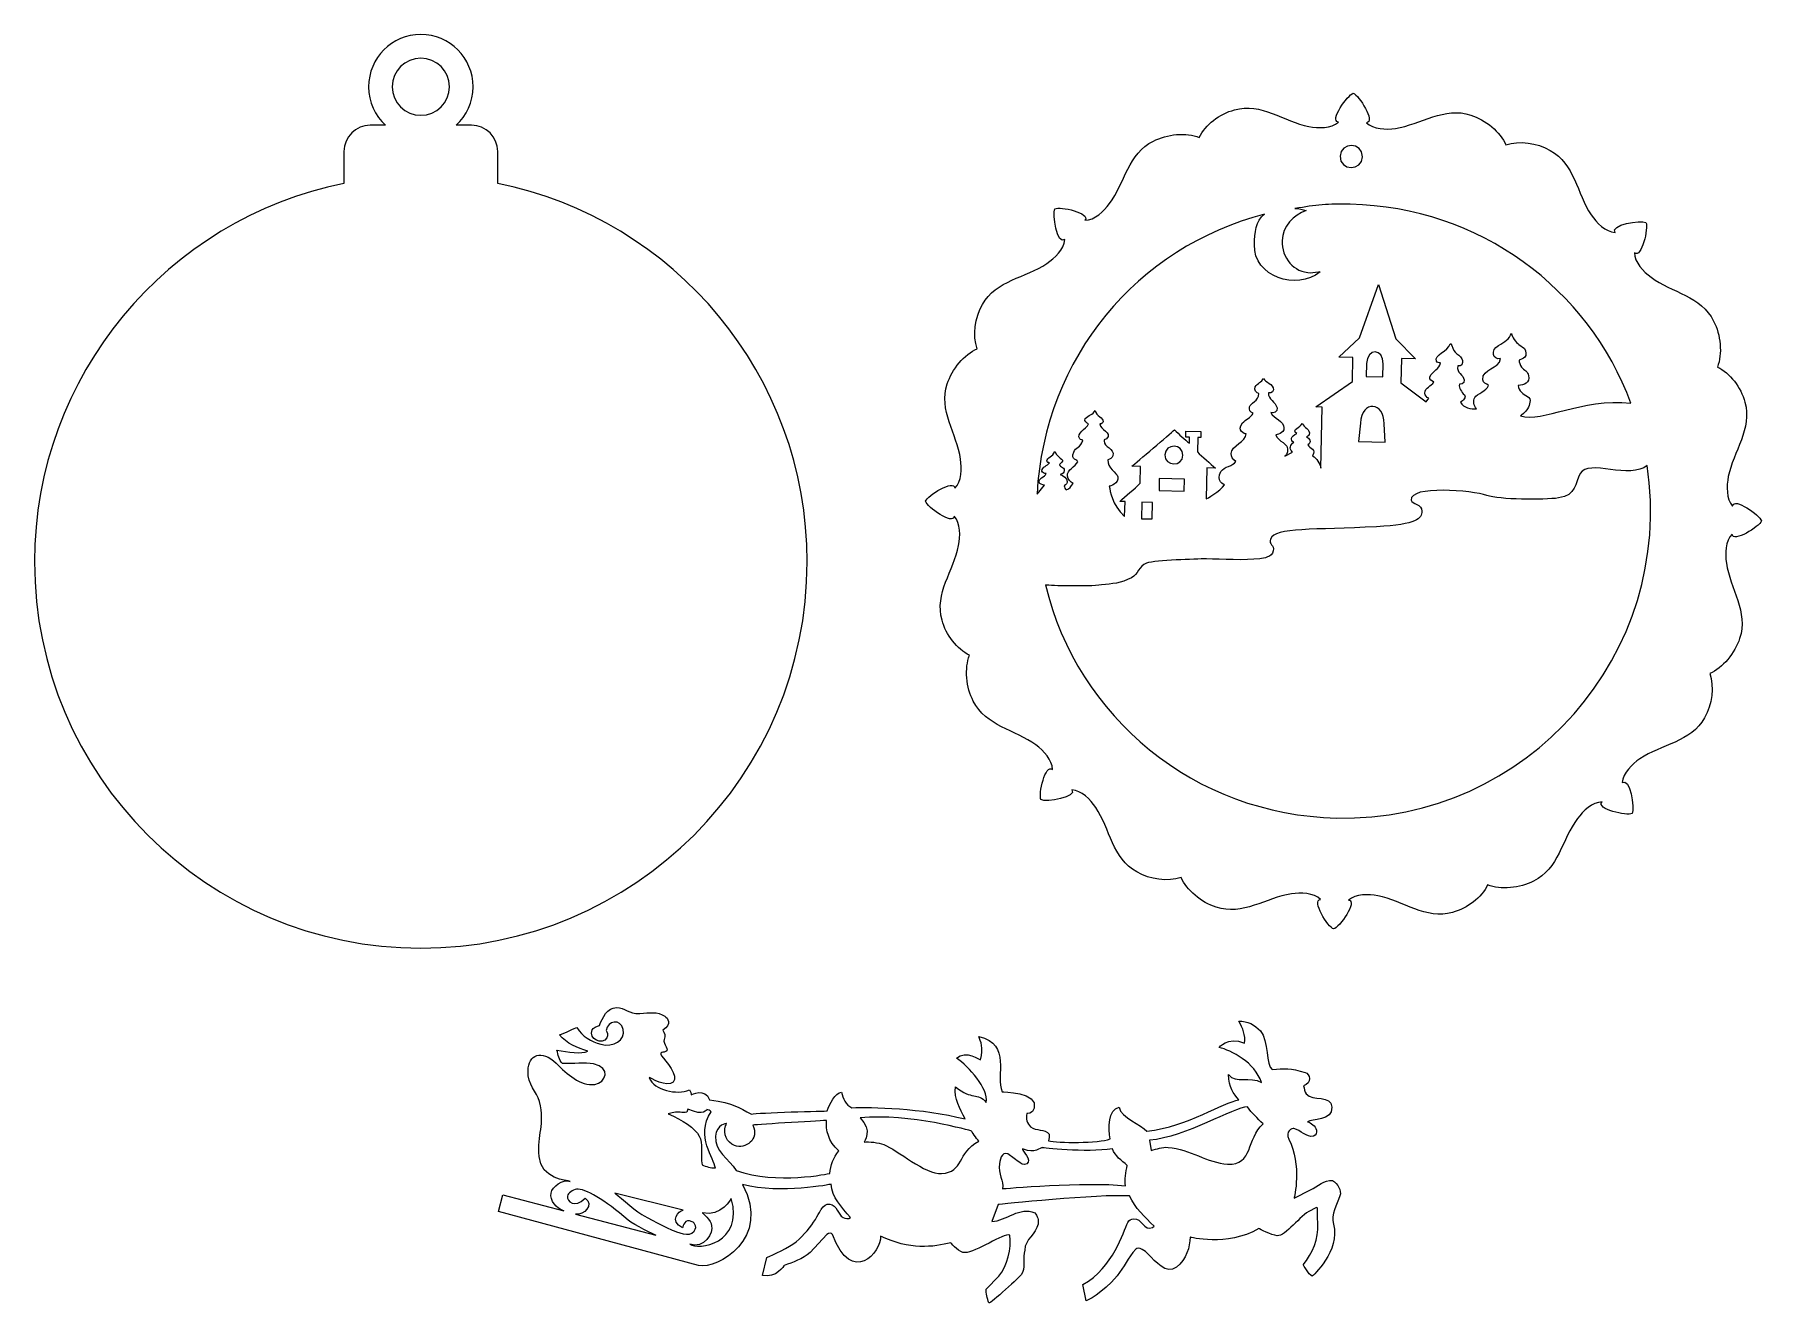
# Model space of a CAD drawing. Header units: centimetres. Extents: x -10.1 to 10.5, y -5.7 to 9.5.
import ezdxf

# ---------------------------------------------------------------- set-up
doc = ezdxf.new("R2010")
doc.units = ezdxf.units.CM
doc.header["$MEASUREMENT"] = 0
doc.layers.add('layer 1', color=7, linetype='Continuous')

msp = doc.modelspace()

# ---------------------------------------------------------------- linework, layer by layer
at = {"layer": 'layer 1', "lineweight": 9}
for points, knots in [([(-4.61003, 7.70629), (-2.49903, 7.28007), (-0.90952, 5.41478), (-0.90952, 3.17815), (-0.90952, 3.17815), (-0.90952, 0.62672), (-2.97785, -1.44162), (-5.52927, -1.44162), (-5.52927, -1.44162), (-8.0807, -1.44162), (-10.14903, 0.62672), (-10.14903, 3.17815), (-10.14903, 3.17815), (-10.14903, 5.41479), (-8.55951, 7.28007), (-6.4485, 7.7063), (-6.4485, 7.7063), (-6.4485, 7.7063), (-6.4485, 8.08869), (-6.4485, 8.08869), (-6.4485, 8.08869), (-6.4485, 8.2614), (-6.30719, 8.40271), (-6.13449, 8.40271), (-6.13449, 8.40271), (-6.13449, 8.40271), (-5.95117, 8.40271), (-5.95117, 8.40271), (-5.95117, 8.40271), (-6.07575, 8.5169), (-6.15388, 8.68096), (-6.15388, 8.86327), (-6.15388, 8.86327), (-6.15388, 9.20824), (-5.87424, 9.48789), (-5.52927, 9.48789), (-5.52927, 9.48789), (-5.18431, 9.48789), (-4.90467, 9.20824), (-4.90467, 8.86327), (-4.90467, 8.86327), (-4.90467, 8.68096), (-4.9828, 8.5169), (-5.10738, 8.40271), (-5.10738, 8.40271), (-5.10738, 8.40271), (-4.92405, 8.40271), (-4.92405, 8.40271), (-4.92405, 8.40271), (-4.75134, 8.40271), (-4.61003, 8.2614), (-4.61003, 8.08869), (-4.61003, 8.08869), (-4.61003, 8.08869), (-4.61003, 7.70629), (-4.61003, 7.70629)], [0, 0, 0, 0, 0.06666667, 0.06666667, 0.06666667, 0.06666667, 0.13333333, 0.13333333, 0.13333333, 0.13333333, 0.2, 0.2, 0.2, 0.2, 0.26666667, 0.26666667, 0.26666667, 0.26666667, 0.33333333, 0.33333333, 0.33333333, 0.33333333, 0.4, 0.4, 0.4, 0.4, 0.46666667, 0.46666667, 0.46666667, 0.46666667, 0.53333333, 0.53333333, 0.53333333, 0.53333333, 0.6, 0.6, 0.6, 0.6, 0.66666667, 0.66666667, 0.66666667, 0.66666667, 0.73333333, 0.73333333, 0.73333333, 0.73333333, 0.8, 0.8, 0.8, 0.8, 0.86666667, 0.86666667, 0.86666667, 0.86666667, 1, 1, 1, 1]), ([(-5.52927, 9.20504), (-5.34052, 9.20504), (-5.1875, 9.05203), (-5.1875, 8.86327), (-5.1875, 8.86327), (-5.1875, 8.67453), (-5.34052, 8.5215), (-5.52927, 8.5215), (-5.52927, 8.5215), (-5.71803, 8.5215), (-5.87105, 8.67453), (-5.87105, 8.86327), (-5.87105, 8.86327), (-5.87105, 9.05203), (-5.71803, 9.20504), (-5.52927, 9.20504)], [0, 0, 0, 0, 0.2, 0.2, 0.2, 0.2, 0.4, 0.4, 0.4, 0.4, 0.6, 0.6, 0.6, 0.6, 1, 1, 1, 1])]:
    msp.add_open_spline(points, degree=3, knots=knots, dxfattribs=at)
at = {"layer": 'layer 1', "color": 250, "lineweight": 9}
for points, knots in [([(2.02424, 0.69472), (1.93894, 0.77028), (1.85369, 0.39505), (1.8865, 0.33454), (1.8865, 0.33454), (1.94551, 0.29906), (2.32798, 0.36374), (2.25626, 0.45229), (2.25626, 0.45229), (2.37207, 0.4461), (2.47724, 0.33494), (2.54156, 0.24052), (2.54156, 0.24052), (2.7123, -0.01328), (2.7418, -0.37144), (3.03179, -0.53003), (3.03179, -0.53003), (3.18917, -0.6229), (3.40545, -0.64949), (3.56126, -0.59496), (3.56126, -0.59496), (3.62623, -0.74671), (3.80701, -0.89805), (3.98176, -0.95145), (3.98176, -0.95145), (4.29454, -1.0583), (4.57869, -0.83826), (4.88116, -0.79286), (4.88116, -0.79286), (4.99426, -0.77658), (5.14708, -0.77911), (5.22983, -0.86036), (5.22983, -0.86036), (5.11609, -0.86724), (5.32076, -1.19285), (5.38676, -1.21244), (5.38676, -1.21244), (5.45355, -1.19579), (5.67845, -0.87968), (5.56512, -0.86778), (5.56512, -0.86778), (5.65138, -0.79027), (5.80416, -0.7945), (5.91642, -0.81577), (5.91642, -0.81577), (6.2166, -0.87451), (6.49074, -1.1069), (6.80793, -1.01399), (6.80793, -1.01399), (6.98488, -0.96838), (7.15661, -0.83424), (7.22824, -0.68551), (7.22824, -0.68551), (7.38148, -0.74689), (7.61631, -0.72603), (7.77764, -0.64021), (7.77764, -0.64021), (8.07436, -0.49459), (8.11969, -0.1381), (8.30147, 0.1079), (8.30147, 0.1079), (8.36992, 0.19938), (8.47978, 0.30565), (8.59575, 0.30672), (8.59575, 0.30672), (8.52018, 0.22143), (8.89517, 0.13587), (8.95568, 0.16869), (8.95568, 0.16869), (8.99115, 0.2277), (8.92664, 0.61023), (8.8381, 0.53852), (8.8381, 0.53852), (8.84429, 0.65434), (8.95528, 0.75941), (9.04971, 0.82374), (9.04971, 0.82374), (9.3035, 0.99447), (9.66166, 1.02398), (9.82025, 1.31396), (9.82025, 1.31396), (9.91312, 1.47135), (9.93971, 1.68762), (9.88519, 1.84343), (9.88519, 1.84343), (10.03693, 1.90841), (10.18827, 2.08918), (10.24168, 2.26394), (10.24168, 2.26394), (10.34852, 2.57672), (10.12849, 2.86086), (10.08309, 3.16334), (10.08309, 3.16334), (10.0668, 3.27644), (10.06933, 3.42926), (10.15058, 3.51201), (10.15058, 3.51201), (10.15747, 3.39826), (10.48307, 3.60293), (10.50266, 3.66892), (10.50266, 3.66892), (10.48601, 3.73572), (10.16991, 3.96061), (10.158, 3.84728), (10.158, 3.84728), (10.08049, 3.93355), (10.08472, 4.08633), (10.106, 4.19859), (10.106, 4.19859), (10.16474, 4.49877), (10.39712, 4.77291), (10.30422, 5.0901), (10.30422, 5.0901), (10.2586, 5.26704), (10.12446, 5.43878), (9.97573, 5.5104), (9.97573, 5.5104), (10.03711, 5.66365), (10.01625, 5.89848), (9.93043, 6.05981), (9.93043, 6.05981), (9.78482, 6.35653), (9.42832, 6.40186), (9.18232, 6.58364), (9.18232, 6.58364), (9.09084, 6.65209), (8.98457, 6.76194), (8.98351, 6.87792), (8.98351, 6.87792), (9.0688, 6.80235), (9.15434, 7.17733), (9.12152, 7.23783), (9.12152, 7.23783), (9.06252, 7.27331), (8.68027, 7.20866), (8.75199, 7.1201), (8.75199, 7.1201), (8.63617, 7.12629), (8.53081, 7.23745), (8.46649, 7.33188), (8.46649, 7.33188), (8.29576, 7.58568), (8.26625, 7.94383), (7.97627, 8.10242), (7.97627, 8.10242), (7.81889, 8.1953), (7.60261, 8.22188), (7.44679, 8.16736), (7.44679, 8.16736), (7.38182, 8.31911), (7.20105, 8.47045), (7.02629, 8.52385), (7.02629, 8.52385), (6.71351, 8.63069), (6.42937, 8.41066), (6.12689, 8.36526), (6.12689, 8.36526), (6.0138, 8.34897), (5.86097, 8.3515), (5.77822, 8.43275), (5.77822, 8.43275), (5.89197, 8.43964), (5.68729, 8.76525), (5.6213, 8.78482), (5.6213, 8.78482), (5.5545, 8.76819), (5.3296, 8.45208), (5.44294, 8.44017), (5.44294, 8.44017), (5.35667, 8.36266), (5.20389, 8.36689), (5.09163, 8.38817), (5.09163, 8.38817), (4.79144, 8.44691), (4.51731, 8.67929), (4.20012, 8.58639), (4.20012, 8.58639), (4.02318, 8.54078), (3.85144, 8.40663), (3.77982, 8.25791), (3.77982, 8.25791), (3.62657, 8.31929), (3.39174, 8.29842), (3.23041, 8.2126), (3.23041, 8.2126), (2.93369, 8.06699), (2.88836, 7.7105), (2.70658, 7.46449), (2.70658, 7.46449), (2.63812, 7.37301), (2.52828, 7.26674), (2.4123, 7.26568), (2.4123, 7.26568), (2.48787, 7.35097), (2.11286, 7.43653), (2.05235, 7.40372), (2.05235, 7.40372), (2.01688, 7.34471), (2.08156, 6.96224), (2.17011, 7.03396), (2.17011, 7.03396), (2.16392, 6.91815), (2.05277, 6.81298), (1.95834, 6.74865), (1.95834, 6.74865), (1.70454, 6.57792), (1.34639, 6.54841), (1.18779, 6.25843), (1.18779, 6.25843), (1.09493, 6.10105), (1.06833, 5.88477), (1.12286, 5.72895), (1.12286, 5.72895), (0.97112, 5.66398), (0.81977, 5.48321), (0.76637, 5.30845), (0.76637, 5.30845), (0.65952, 4.99567), (0.87956, 4.71153), (0.92496, 4.40905), (0.92496, 4.40905), (0.94125, 4.29596), (0.93872, 4.14313), (0.85746, 4.06039), (0.85746, 4.06039), (0.85058, 4.17413), (0.52498, 3.96945), (0.5054, 3.90346), (0.5054, 3.90346), (0.52204, 3.83667), (0.83814, 3.61178), (0.85004, 3.72511), (0.85004, 3.72511), (0.92756, 3.63884), (0.92333, 3.48606), (0.90205, 3.3738), (0.90205, 3.3738), (0.84331, 3.07362), (0.61092, 2.79948), (0.70383, 2.4823), (0.70383, 2.4823), (0.74944, 2.30535), (0.88359, 2.13361), (1.03231, 2.06199), (1.03231, 2.06199), (0.97093, 1.90875), (0.9918, 1.67391), (1.07762, 1.51258), (1.07762, 1.51258), (1.22323, 1.21587), (1.57973, 1.17053), (1.82573, 0.98875), (1.82573, 0.98875), (1.91722, 0.9203), (2.02318, 0.8107), (2.02424, 0.69472)], [0, 0, 0, 0, 0.01538462, 0.01538462, 0.01538462, 0.01538462, 0.03076923, 0.03076923, 0.03076923, 0.03076923, 0.04615385, 0.04615385, 0.04615385, 0.04615385, 0.06153846, 0.06153846, 0.06153846, 0.06153846, 0.07692308, 0.07692308, 0.07692308, 0.07692308, 0.09230769, 0.09230769, 0.09230769, 0.09230769, 0.10769231, 0.10769231, 0.10769231, 0.10769231, 0.12307692, 0.12307692, 0.12307692, 0.12307692, 0.13846154, 0.13846154, 0.13846154, 0.13846154, 0.15384615, 0.15384615, 0.15384615, 0.15384615, 0.16923077, 0.16923077, 0.16923077, 0.16923077, 0.18461538, 0.18461538, 0.18461538, 0.18461538, 0.2, 0.2, 0.2, 0.2, 0.21538462, 0.21538462, 0.21538462, 0.21538462, 0.23076923, 0.23076923, 0.23076923, 0.23076923, 0.24615385, 0.24615385, 0.24615385, 0.24615385, 0.26153846, 0.26153846, 0.26153846, 0.26153846, 0.27692308, 0.27692308, 0.27692308, 0.27692308, 0.29230769, 0.29230769, 0.29230769, 0.29230769, 0.30769231, 0.30769231, 0.30769231, 0.30769231, 0.32307692, 0.32307692, 0.32307692, 0.32307692, 0.33846154, 0.33846154, 0.33846154, 0.33846154, 0.35384615, 0.35384615, 0.35384615, 0.35384615, 0.36923077, 0.36923077, 0.36923077, 0.36923077, 0.38461538, 0.38461538, 0.38461538, 0.38461538, 0.4, 0.4, 0.4, 0.4, 0.41538462, 0.41538462, 0.41538462, 0.41538462, 0.43076923, 0.43076923, 0.43076923, 0.43076923, 0.44615385, 0.44615385, 0.44615385, 0.44615385, 0.46153846, 0.46153846, 0.46153846, 0.46153846, 0.47692308, 0.47692308, 0.47692308, 0.47692308, 0.49230769, 0.49230769, 0.49230769, 0.49230769, 0.50769231, 0.50769231, 0.50769231, 0.50769231, 0.52307692, 0.52307692, 0.52307692, 0.52307692, 0.53846154, 0.53846154, 0.53846154, 0.53846154, 0.55384615, 0.55384615, 0.55384615, 0.55384615, 0.56923077, 0.56923077, 0.56923077, 0.56923077, 0.58461538, 0.58461538, 0.58461538, 0.58461538, 0.6, 0.6, 0.6, 0.6, 0.61538462, 0.61538462, 0.61538462, 0.61538462, 0.63076923, 0.63076923, 0.63076923, 0.63076923, 0.64615385, 0.64615385, 0.64615385, 0.64615385, 0.66153846, 0.66153846, 0.66153846, 0.66153846, 0.67692308, 0.67692308, 0.67692308, 0.67692308, 0.69230769, 0.69230769, 0.69230769, 0.69230769, 0.70769231, 0.70769231, 0.70769231, 0.70769231, 0.72307692, 0.72307692, 0.72307692, 0.72307692, 0.73846154, 0.73846154, 0.73846154, 0.73846154, 0.75384615, 0.75384615, 0.75384615, 0.75384615, 0.76923077, 0.76923077, 0.76923077, 0.76923077, 0.78461538, 0.78461538, 0.78461538, 0.78461538, 0.8, 0.8, 0.8, 0.8, 0.81538462, 0.81538462, 0.81538462, 0.81538462, 0.83076923, 0.83076923, 0.83076923, 0.83076923, 0.84615385, 0.84615385, 0.84615385, 0.84615385, 0.86153846, 0.86153846, 0.86153846, 0.86153846, 0.87692308, 0.87692308, 0.87692308, 0.87692308, 0.89230769, 0.89230769, 0.89230769, 0.89230769, 0.90769231, 0.90769231, 0.90769231, 0.90769231, 0.92307692, 0.92307692, 0.92307692, 0.92307692, 0.93846154, 0.93846154, 0.93846154, 0.93846154, 0.95384615, 0.95384615, 0.95384615, 0.95384615, 0.96923077, 0.96923077, 0.96923077, 0.96923077, 1, 1, 1, 1]), ([(5.46425, 8.03225), (5.46814, 8.20823), (5.73548, 8.20232), (5.73158, 8.02633), (5.73158, 8.02633), (5.72769, 7.85035), (5.46035, 7.85627), (5.46425, 8.03225)], [0, 0, 0, 0, 0.33333333, 0.33333333, 0.33333333, 0.33333333, 1, 1, 1, 1]), ([(4.56129, 7.33726), (4.45498, 7.26057), (4.44141, 7.11768), (4.4382, 6.97236), (4.4382, 6.97236), (4.42987, 6.59598), (4.94171, 6.41237), (5.22628, 6.65067), (5.22628, 6.65067), (5.20731, 6.64817), (5.13409, 6.63731), (5.11437, 6.63775), (5.11437, 6.63775), (4.9061, 6.64236), (4.76525, 6.8144), (4.76986, 7.02265), (4.76986, 7.02265), (4.77351, 7.1874), (4.91022, 7.33374), (5.05859, 7.38182), (5.05859, 7.38182), (5.01232, 7.39745), (4.9748, 7.40844), (4.92428, 7.40488), (4.92428, 7.40488), (5.1695, 7.4506), (5.326, 7.46333), (5.58526, 7.45759), (5.58526, 7.45759), (7.13524, 7.42329), (8.43393, 6.4474), (8.94245, 5.07726), (8.94245, 5.07726), (8.33911, 5.14101), (7.89352, 4.84169), (7.62136, 4.92531), (7.62136, 4.92531), (7.62136, 4.92531), (7.68546, 4.9777), (7.70677, 5.01017), (7.70677, 5.01017), (7.72839, 5.05663), (7.75878, 5.12927), (7.70429, 5.15848), (7.70429, 5.15848), (7.653, 5.18596), (7.59699, 5.22262), (7.59435, 5.28939), (7.59435, 5.28939), (7.65997, 5.29537), (7.73976, 5.31872), (7.71721, 5.40773), (7.71721, 5.40773), (7.70916, 5.4532), (7.66436, 5.47561), (7.63297, 5.50843), (7.63297, 5.50843), (7.62038, 5.53506), (7.60131, 5.56678), (7.60521, 5.59388), (7.60521, 5.59388), (7.60521, 5.59388), (7.65828, 5.61), (7.67099, 5.62618), (7.67099, 5.62618), (7.69383, 5.65368), (7.68744, 5.69994), (7.66754, 5.73085), (7.66754, 5.73085), (7.66754, 5.73085), (7.59939, 5.77766), (7.59939, 5.77766), (7.59939, 5.77766), (7.57118, 5.80546), (7.51655, 5.86762), (7.51343, 5.91216), (7.51343, 5.91216), (7.48485, 5.84937), (7.43495, 5.80655), (7.3595, 5.76733), (7.3595, 5.76733), (7.25758, 5.71434), (7.28802, 5.59153), (7.38239, 5.61033), (7.38239, 5.61033), (7.36602, 5.48275), (7.15999, 5.49748), (7.17089, 5.35805), (7.17089, 5.35805), (7.17004, 5.31936), (7.21512, 5.30931), (7.23692, 5.28989), (7.23692, 5.28989), (7.22025, 5.22243), (7.10223, 5.19486), (7.07312, 5.14526), (7.07312, 5.14526), (7.05077, 5.10293), (7.06443, 5.04992), (7.09397, 5.00808), (7.09397, 5.00808), (7.0314, 5.00865), (6.9377, 5.01731), (6.90393, 5.09136), (6.90393, 5.09136), (6.93638, 5.1071), (6.97509, 5.14414), (6.94948, 5.17764), (6.94948, 5.17764), (6.91732, 5.21295), (6.87952, 5.25414), (6.89136, 5.30495), (6.89136, 5.30495), (6.89136, 5.30495), (6.95436, 5.30244), (6.94769, 5.35724), (6.94769, 5.35724), (6.94019, 5.41886), (6.85026, 5.43652), (6.87229, 5.52278), (6.87229, 5.52278), (6.88967, 5.52652), (6.90752, 5.51814), (6.91787, 5.53578), (6.91787, 5.53578), (6.96323, 5.61301), (6.86284, 5.65395), (6.82449, 5.70751), (6.82449, 5.70751), (6.80863, 5.73503), (6.78501, 5.80969), (6.77928, 5.78593), (6.77928, 5.78593), (6.75713, 5.69389), (6.58429, 5.65941), (6.61661, 5.58034), (6.61661, 5.58034), (6.62441, 5.56122), (6.64995, 5.56148), (6.66556, 5.55948), (6.66556, 5.55948), (6.65487, 5.4856), (6.56672, 5.46339), (6.53627, 5.38994), (6.53627, 5.38994), (6.52383, 5.35992), (6.56686, 5.34178), (6.58554, 5.32983), (6.58554, 5.32983), (6.55071, 5.28201), (6.4803, 5.2638), (6.47802, 5.19796), (6.47802, 5.19796), (6.48074, 5.17237), (6.49747, 5.14647), (6.52363, 5.13765), (6.52363, 5.13765), (6.52363, 5.13765), (6.49266, 5.09441), (6.49266, 5.09441), (6.49266, 5.09441), (6.49266, 5.09441), (6.19017, 5.32293), (6.19017, 5.32293), (6.19017, 5.32293), (6.19017, 5.32293), (6.19732, 5.61157), (6.19732, 5.61157), (6.19732, 5.61157), (6.19732, 5.61157), (6.36402, 5.60788), (6.36402, 5.60788), (6.36402, 5.60788), (6.36402, 5.60788), (6.12851, 5.84809), (6.12851, 5.84809), (6.12851, 5.84809), (6.12851, 5.84809), (5.92201, 6.49671), (5.92201, 6.49671), (5.92201, 6.49671), (5.92201, 6.49671), (5.6962, 5.85766), (5.6962, 5.85766), (5.6962, 5.85766), (5.6962, 5.85766), (5.45028, 5.6281), (5.45028, 5.6281), (5.45028, 5.6281), (5.45028, 5.6281), (5.61698, 5.62441), (5.61698, 5.62441), (5.61698, 5.62441), (5.61698, 5.62441), (5.61136, 5.33573), (5.61136, 5.33573), (5.61136, 5.33573), (5.61136, 5.33573), (5.17356, 5.03301), (5.17356, 5.03301), (5.17356, 5.03301), (5.17356, 5.03301), (5.24881, 5.03081), (5.24881, 5.03081), (5.24881, 5.03081), (5.24881, 5.03081), (5.23267, 4.30064), (5.23267, 4.30064), (5.23267, 4.30064), (5.22168, 4.36265), (5.18738, 4.41281), (5.13298, 4.44861), (5.13298, 4.44861), (5.18504, 4.52831), (5.10072, 4.53224), (5.07821, 4.5783), (5.07821, 4.5783), (5.13131, 4.61185), (5.09159, 4.66202), (5.06301, 4.67335), (5.06301, 4.67335), (5.06301, 4.67335), (5.08973, 4.68689), (5.09421, 4.70326), (5.09421, 4.70326), (5.10934, 4.75853), (5.03432, 4.79094), (5.01054, 4.83264), (5.01054, 4.83264), (4.99108, 4.7879), (4.87729, 4.76366), (4.94532, 4.71384), (4.94532, 4.71384), (4.87573, 4.68275), (4.86272, 4.63363), (4.90929, 4.61169), (4.90929, 4.61169), (4.87021, 4.57431), (4.84834, 4.54152), (4.89432, 4.49342), (4.89432, 4.49342), (4.89432, 4.49342), (4.80227, 4.44412), (4.80227, 4.44412), (4.80227, 4.44412), (4.82041, 4.44455), (4.83234, 4.48325), (4.8351, 4.49636), (4.8351, 4.49636), (4.85812, 4.60622), (4.71652, 4.60937), (4.69546, 4.69961), (4.69546, 4.69961), (4.69546, 4.69961), (4.79585, 4.71193), (4.792, 4.78232), (4.792, 4.78232), (4.78729, 4.86848), (4.67413, 4.8895), (4.63462, 4.96532), (4.63462, 4.96532), (4.66325, 4.95645), (4.72338, 4.97296), (4.71085, 5.02293), (4.71085, 5.02293), (4.69326, 5.09294), (4.60186, 5.12254), (4.60605, 5.19985), (4.60605, 5.19985), (4.60605, 5.19985), (4.66703, 5.19247), (4.6662, 5.23805), (4.6662, 5.23805), (4.66491, 5.30782), (4.5706, 5.32637), (4.54644, 5.37248), (4.54644, 5.37248), (4.52569, 5.32765), (4.47589, 5.31816), (4.44956, 5.27414), (4.44956, 5.27414), (4.42818, 5.23838), (4.46347, 5.1956), (4.49305, 5.19247), (4.49305, 5.19247), (4.49161, 5.10574), (4.38584, 5.0746), (4.3808, 5.03271), (4.3808, 5.03271), (4.37353, 5.00157), (4.38509, 4.9659), (4.42277, 4.95684), (4.42277, 4.95684), (4.39854, 4.90384), (4.33035, 4.88161), (4.29751, 4.84102), (4.29751, 4.84102), (4.22007, 4.74525), (4.32636, 4.70996), (4.33873, 4.70968), (4.33873, 4.70968), (4.34082, 4.61905), (4.16555, 4.57152), (4.16089, 4.47423), (4.16089, 4.47423), (4.15935, 4.44214), (4.17998, 4.40546), (4.21642, 4.3783), (4.21642, 4.3783), (4.18609, 4.32598), (4.07528, 4.31965), (4.03924, 4.26116), (4.03924, 4.26116), (3.96796, 4.1455), (4.08183, 4.10208), (4.08183, 4.10208), (4.08183, 4.10208), (4.03234, 4.02412), (3.86393, 3.93148), (3.86393, 3.93148), (3.86393, 3.93148), (3.86393, 3.93148), (3.87058, 4.30413), (3.87058, 4.30413), (3.87058, 4.30413), (3.87058, 4.30413), (3.97348, 4.30186), (3.97348, 4.30186), (3.97348, 4.30186), (3.91609, 4.3509), (3.81224, 4.43968), (3.75749, 4.49606), (3.75749, 4.49606), (3.75749, 4.49606), (3.76131, 4.66893), (3.76131, 4.66893), (3.76131, 4.66893), (3.76131, 4.66893), (3.79834, 4.66811), (3.79834, 4.66811), (3.79834, 4.66811), (3.79834, 4.66811), (3.79989, 4.73808), (3.79989, 4.73808), (3.79989, 4.73808), (3.79989, 4.73808), (3.6188, 4.74209), (3.6188, 4.74209), (3.6188, 4.74209), (3.6188, 4.74209), (3.61725, 4.67212), (3.61725, 4.67212), (3.61725, 4.67212), (3.61725, 4.67212), (3.66287, 4.67111), (3.66287, 4.67111), (3.66287, 4.67111), (3.66287, 4.67111), (3.66125, 4.59813), (3.66125, 4.59813), (3.66125, 4.59813), (3.60387, 4.64717), (3.53803, 4.70312), (3.48328, 4.7595), (3.48328, 4.7595), (3.42609, 4.7056), (3.03283, 4.37044), (2.97333, 4.32399), (2.97333, 4.32399), (2.97333, 4.32399), (3.07622, 4.32171), (3.07622, 4.32171), (3.07622, 4.32171), (3.07622, 4.32171), (3.07381, 4.12), (3.07381, 4.12), (3.07381, 4.12), (3.00725, 4.05228), (2.89281, 3.96368), (2.82804, 3.90251), (2.82804, 3.90251), (2.82804, 3.90251), (2.89189, 3.9011), (2.89189, 3.9011), (2.89189, 3.9011), (2.89189, 3.9011), (2.88502, 3.72337), (2.88502, 3.72337), (2.88502, 3.72337), (2.73066, 3.87227), (2.717, 4.02028), (2.70355, 4.08317), (2.70355, 4.08317), (2.70355, 4.08317), (2.82668, 4.11723), (2.80493, 4.19787), (2.80493, 4.19787), (2.79347, 4.24037), (2.67848, 4.30581), (2.68669, 4.3998), (2.68669, 4.3998), (2.71077, 4.40915), (2.74067, 4.42002), (2.74539, 4.44791), (2.74539, 4.44791), (2.77374, 4.53789), (2.63149, 4.54845), (2.64228, 4.62645), (2.64228, 4.62645), (2.63286, 4.64724), (2.66235, 4.64), (2.67084, 4.65133), (2.67084, 4.65133), (2.75007, 4.73359), (2.58585, 4.75618), (2.59159, 4.82935), (2.59159, 4.82935), (2.61212, 4.82641), (2.62723, 4.84474), (2.62894, 4.85871), (2.62894, 4.85871), (2.63397, 4.89978), (2.54809, 4.92638), (2.53418, 4.98874), (2.53418, 4.98874), (2.51132, 4.93955), (2.44815, 4.93464), (2.41674, 4.89251), (2.41674, 4.89251), (2.397, 4.85671), (2.43954, 4.84342), (2.45489, 4.82989), (2.45489, 4.82989), (2.42956, 4.76458), (2.29895, 4.72071), (2.35043, 4.6502), (2.35043, 4.6502), (2.36082, 4.63597), (2.38081, 4.64623), (2.38787, 4.62961), (2.38787, 4.62961), (2.35852, 4.54762), (2.30226, 4.54926), (2.27776, 4.49203), (2.27776, 4.49203), (2.23569, 4.39385), (2.33177, 4.40189), (2.32625, 4.37648), (2.32625, 4.37648), (2.29683, 4.31207), (2.19586, 4.28959), (2.20382, 4.20293), (2.20382, 4.20293), (2.21125, 4.16653), (2.23685, 4.13221), (2.27105, 4.11498), (2.27105, 4.11498), (2.24741, 4.08832), (2.22593, 4.04844), (2.18867, 4.03939), (2.18867, 4.03939), (2.17169, 4.05376), (2.17044, 4.07108), (2.16421, 4.08769), (2.16421, 4.08769), (2.18435, 4.10454), (2.20121, 4.12427), (2.20123, 4.13931), (2.20123, 4.13931), (2.20128, 4.17883), (2.15294, 4.21147), (2.11782, 4.22461), (2.11782, 4.22461), (2.13189, 4.22759), (2.15321, 4.23602), (2.1596, 4.25167), (2.1596, 4.25167), (2.18448, 4.31263), (2.1103, 4.31015), (2.10646, 4.34345), (2.10646, 4.34345), (2.19728, 4.41424), (2.10497, 4.39067), (2.05226, 4.4995), (2.05226, 4.4995), (2.03071, 4.43544), (1.95645, 4.42885), (1.95751, 4.38629), (1.95751, 4.38629), (1.95807, 4.36363), (1.97941, 4.37098), (1.98996, 4.36416), (1.98996, 4.36416), (1.96364, 4.3285), (1.89999, 4.31739), (1.89885, 4.26569), (1.89885, 4.26569), (1.8983, 4.24099), (1.92872, 4.23868), (1.95004, 4.23492), (1.95004, 4.23492), (1.93175, 4.19002), (1.84919, 4.17937), (1.86457, 4.13138), (1.86457, 4.13138), (1.87228, 4.10734), (1.90097, 4.10175), (1.92726, 4.09871), (1.92726, 4.09871), (1.92726, 4.09871), (1.83969, 3.99082), (1.83969, 3.99082), (1.83969, 3.99082), (1.92654, 5.62408), (3.03994, 6.94884), (4.56129, 7.33726)], [0, 0, 0, 0, 0.00769231, 0.00769231, 0.00769231, 0.00769231, 0.01538462, 0.01538462, 0.01538462, 0.01538462, 0.02307692, 0.02307692, 0.02307692, 0.02307692, 0.03076923, 0.03076923, 0.03076923, 0.03076923, 0.03846154, 0.03846154, 0.03846154, 0.03846154, 0.04615385, 0.04615385, 0.04615385, 0.04615385, 0.05384615, 0.05384615, 0.05384615, 0.05384615, 0.06153846, 0.06153846, 0.06153846, 0.06153846, 0.06923077, 0.06923077, 0.06923077, 0.06923077, 0.07692308, 0.07692308, 0.07692308, 0.07692308, 0.08461538, 0.08461538, 0.08461538, 0.08461538, 0.09230769, 0.09230769, 0.09230769, 0.09230769, 0.1, 0.1, 0.1, 0.1, 0.10769231, 0.10769231, 0.10769231, 0.10769231, 0.11538462, 0.11538462, 0.11538462, 0.11538462, 0.12307692, 0.12307692, 0.12307692, 0.12307692, 0.13076923, 0.13076923, 0.13076923, 0.13076923, 0.13846154, 0.13846154, 0.13846154, 0.13846154, 0.14615385, 0.14615385, 0.14615385, 0.14615385, 0.15384615, 0.15384615, 0.15384615, 0.15384615, 0.16153846, 0.16153846, 0.16153846, 0.16153846, 0.16923077, 0.16923077, 0.16923077, 0.16923077, 0.17692308, 0.17692308, 0.17692308, 0.17692308, 0.18461538, 0.18461538, 0.18461538, 0.18461538, 0.19230769, 0.19230769, 0.19230769, 0.19230769, 0.2, 0.2, 0.2, 0.2, 0.20769231, 0.20769231, 0.20769231, 0.20769231, 0.21538462, 0.21538462, 0.21538462, 0.21538462, 0.22307692, 0.22307692, 0.22307692, 0.22307692, 0.23076923, 0.23076923, 0.23076923, 0.23076923, 0.23846154, 0.23846154, 0.23846154, 0.23846154, 0.24615385, 0.24615385, 0.24615385, 0.24615385, 0.25384615, 0.25384615, 0.25384615, 0.25384615, 0.26153846, 0.26153846, 0.26153846, 0.26153846, 0.26923077, 0.26923077, 0.26923077, 0.26923077, 0.27692308, 0.27692308, 0.27692308, 0.27692308, 0.28461538, 0.28461538, 0.28461538, 0.28461538, 0.29230769, 0.29230769, 0.29230769, 0.29230769, 0.3, 0.3, 0.3, 0.3, 0.30769231, 0.30769231, 0.30769231, 0.30769231, 0.31538462, 0.31538462, 0.31538462, 0.31538462, 0.32307692, 0.32307692, 0.32307692, 0.32307692, 0.33076923, 0.33076923, 0.33076923, 0.33076923, 0.33846154, 0.33846154, 0.33846154, 0.33846154, 0.34615385, 0.34615385, 0.34615385, 0.34615385, 0.35384615, 0.35384615, 0.35384615, 0.35384615, 0.36153846, 0.36153846, 0.36153846, 0.36153846, 0.36923077, 0.36923077, 0.36923077, 0.36923077, 0.37692308, 0.37692308, 0.37692308, 0.37692308, 0.38461538, 0.38461538, 0.38461538, 0.38461538, 0.39230769, 0.39230769, 0.39230769, 0.39230769, 0.4, 0.4, 0.4, 0.4, 0.40769231, 0.40769231, 0.40769231, 0.40769231, 0.41538462, 0.41538462, 0.41538462, 0.41538462, 0.42307692, 0.42307692, 0.42307692, 0.42307692, 0.43076923, 0.43076923, 0.43076923, 0.43076923, 0.43846154, 0.43846154, 0.43846154, 0.43846154, 0.44615385, 0.44615385, 0.44615385, 0.44615385, 0.45384615, 0.45384615, 0.45384615, 0.45384615, 0.46153846, 0.46153846, 0.46153846, 0.46153846, 0.46923077, 0.46923077, 0.46923077, 0.46923077, 0.47692308, 0.47692308, 0.47692308, 0.47692308, 0.48461538, 0.48461538, 0.48461538, 0.48461538, 0.49230769, 0.49230769, 0.49230769, 0.49230769, 0.5, 0.5, 0.5, 0.5, 0.50769231, 0.50769231, 0.50769231, 0.50769231, 0.51538462, 0.51538462, 0.51538462, 0.51538462, 0.52307692, 0.52307692, 0.52307692, 0.52307692, 0.53076923, 0.53076923, 0.53076923, 0.53076923, 0.53846154, 0.53846154, 0.53846154, 0.53846154, 0.54615385, 0.54615385, 0.54615385, 0.54615385, 0.55384615, 0.55384615, 0.55384615, 0.55384615, 0.56153846, 0.56153846, 0.56153846, 0.56153846, 0.56923077, 0.56923077, 0.56923077, 0.56923077, 0.57692308, 0.57692308, 0.57692308, 0.57692308, 0.58461538, 0.58461538, 0.58461538, 0.58461538, 0.59230769, 0.59230769, 0.59230769, 0.59230769, 0.6, 0.6, 0.6, 0.6, 0.60769231, 0.60769231, 0.60769231, 0.60769231, 0.61538462, 0.61538462, 0.61538462, 0.61538462, 0.62307692, 0.62307692, 0.62307692, 0.62307692, 0.63076923, 0.63076923, 0.63076923, 0.63076923, 0.63846154, 0.63846154, 0.63846154, 0.63846154, 0.64615385, 0.64615385, 0.64615385, 0.64615385, 0.65384615, 0.65384615, 0.65384615, 0.65384615, 0.66153846, 0.66153846, 0.66153846, 0.66153846, 0.66923077, 0.66923077, 0.66923077, 0.66923077, 0.67692308, 0.67692308, 0.67692308, 0.67692308, 0.68461538, 0.68461538, 0.68461538, 0.68461538, 0.69230769, 0.69230769, 0.69230769, 0.69230769, 0.7, 0.7, 0.7, 0.7, 0.70769231, 0.70769231, 0.70769231, 0.70769231, 0.71538462, 0.71538462, 0.71538462, 0.71538462, 0.72307692, 0.72307692, 0.72307692, 0.72307692, 0.73076923, 0.73076923, 0.73076923, 0.73076923, 0.73846154, 0.73846154, 0.73846154, 0.73846154, 0.74615385, 0.74615385, 0.74615385, 0.74615385, 0.75384615, 0.75384615, 0.75384615, 0.75384615, 0.76153846, 0.76153846, 0.76153846, 0.76153846, 0.76923077, 0.76923077, 0.76923077, 0.76923077, 0.77692308, 0.77692308, 0.77692308, 0.77692308, 0.78461538, 0.78461538, 0.78461538, 0.78461538, 0.79230769, 0.79230769, 0.79230769, 0.79230769, 0.8, 0.8, 0.8, 0.8, 0.80769231, 0.80769231, 0.80769231, 0.80769231, 0.81538462, 0.81538462, 0.81538462, 0.81538462, 0.82307692, 0.82307692, 0.82307692, 0.82307692, 0.83076923, 0.83076923, 0.83076923, 0.83076923, 0.83846154, 0.83846154, 0.83846154, 0.83846154, 0.84615385, 0.84615385, 0.84615385, 0.84615385, 0.85384615, 0.85384615, 0.85384615, 0.85384615, 0.86153846, 0.86153846, 0.86153846, 0.86153846, 0.86923077, 0.86923077, 0.86923077, 0.86923077, 0.87692308, 0.87692308, 0.87692308, 0.87692308, 0.88461538, 0.88461538, 0.88461538, 0.88461538, 0.89230769, 0.89230769, 0.89230769, 0.89230769, 0.9, 0.9, 0.9, 0.9, 0.90769231, 0.90769231, 0.90769231, 0.90769231, 0.91538462, 0.91538462, 0.91538462, 0.91538462, 0.92307692, 0.92307692, 0.92307692, 0.92307692, 0.93076923, 0.93076923, 0.93076923, 0.93076923, 0.93846154, 0.93846154, 0.93846154, 0.93846154, 0.94615385, 0.94615385, 0.94615385, 0.94615385, 0.95384615, 0.95384615, 0.95384615, 0.95384615, 0.96153846, 0.96153846, 0.96153846, 0.96153846, 0.96923077, 0.96923077, 0.96923077, 0.96923077, 0.97692308, 0.97692308, 0.97692308, 0.97692308, 0.98461538, 0.98461538, 0.98461538, 0.98461538, 1, 1, 1, 1]), ([(5.97989, 5.54681), (5.97989, 5.54681), (5.9764, 5.39353), (5.9764, 5.39353), (5.9764, 5.39353), (5.9764, 5.39353), (5.77734, 5.39794), (5.77734, 5.39794), (5.77734, 5.39794), (5.77734, 5.39794), (5.78079, 5.55122), (5.78079, 5.55122), (5.78079, 5.55122), (5.78497, 5.73902), (5.9841, 5.73718), (5.97989, 5.54681)], [0, 0, 0, 0, 0.2, 0.2, 0.2, 0.2, 0.4, 0.4, 0.4, 0.4, 0.6, 0.6, 0.6, 0.6, 1, 1, 1, 1]), ([(5.99026, 4.83222), (5.99026, 4.83222), (6.00257, 4.61287), (6.00257, 4.61287), (6.00257, 4.61287), (6.00257, 4.61287), (5.68364, 4.61993), (5.68364, 4.61993), (5.68364, 4.61993), (5.68364, 4.61993), (5.70583, 4.83851), (5.70583, 4.83851), (5.70583, 4.83851), (5.72331, 5.12169), (5.996, 5.0915), (5.99026, 4.83222)], [0, 0, 0, 0, 0.2, 0.2, 0.2, 0.2, 0.4, 0.4, 0.4, 0.4, 0.6, 0.6, 0.6, 0.6, 1, 1, 1, 1]), ([(3.36957, 4.45935), (3.37269, 4.60023), (3.58672, 4.59551), (3.5836, 4.45461), (3.5836, 4.45461), (3.58048, 4.31371), (3.36645, 4.31846), (3.36957, 4.45935)], [0, 0, 0, 0, 0.33333333, 0.33333333, 0.33333333, 0.33333333, 1, 1, 1, 1]), ([(9.13586, 4.33387), (9.47242, 2.08382), (7.70532, 0.0643), (5.42278, 0.11481), (5.42278, 0.11481), (3.72046, 0.15248), (2.32117, 1.32174), (1.94033, 2.90257), (1.94033, 2.90257), (2.00188, 2.89297), (2.44472, 2.88152), (2.61238, 2.90335), (2.61238, 2.90335), (2.73377, 2.91915), (2.84254, 2.91967), (2.9701, 2.99014), (2.9701, 2.99014), (3.04592, 3.02965), (3.06054, 3.13144), (3.14768, 3.16245), (3.14768, 3.16245), (3.26675, 3.20481), (3.73341, 3.20633), (3.86625, 3.21738), (3.86625, 3.21738), (4.04307, 3.20606), (4.33078, 3.19776), (4.50331, 3.21536), (4.50331, 3.21536), (4.55373, 3.22413), (4.64619, 3.23443), (4.66518, 3.3106), (4.66518, 3.3106), (4.68308, 3.38242), (4.60574, 3.38681), (4.63044, 3.45222), (4.63044, 3.45222), (4.6843, 3.59487), (5.15965, 3.55927), (5.90073, 3.59981), (5.90073, 3.59981), (6.39018, 3.62658), (6.4382, 3.69947), (6.44147, 3.78522), (6.44147, 3.78522), (6.44454, 3.86641), (6.31872, 3.87717), (6.31424, 3.91651), (6.31424, 3.91651), (6.29324, 4.10037), (7.04979, 4.03201), (7.21768, 3.97339), (7.21768, 3.97339), (7.36527, 3.92187), (7.89564, 3.91953), (8.07731, 3.94338), (8.07731, 3.94338), (8.29205, 3.97156), (8.26959, 4.12513), (8.33372, 4.23778), (8.33372, 4.23778), (8.43361, 4.41318), (8.93429, 4.15713), (9.13586, 4.33387)], [0, 0, 0, 0, 0.05882353, 0.05882353, 0.05882353, 0.05882353, 0.11764706, 0.11764706, 0.11764706, 0.11764706, 0.17647059, 0.17647059, 0.17647059, 0.17647059, 0.23529412, 0.23529412, 0.23529412, 0.23529412, 0.29411765, 0.29411765, 0.29411765, 0.29411765, 0.35294118, 0.35294118, 0.35294118, 0.35294118, 0.41176471, 0.41176471, 0.41176471, 0.41176471, 0.47058824, 0.47058824, 0.47058824, 0.47058824, 0.52941176, 0.52941176, 0.52941176, 0.52941176, 0.58823529, 0.58823529, 0.58823529, 0.58823529, 0.64705882, 0.64705882, 0.64705882, 0.64705882, 0.70588235, 0.70588235, 0.70588235, 0.70588235, 0.76470588, 0.76470588, 0.76470588, 0.76470588, 0.82352941, 0.82352941, 0.82352941, 0.82352941, 0.88235294, 0.88235294, 0.88235294, 0.88235294, 1, 1, 1, 1]), ([(3.30154, 4.17603), (3.30154, 4.17603), (3.602, 4.16938), (3.602, 4.16938), (3.602, 4.16938), (3.602, 4.16938), (3.59881, 4.02532), (3.59881, 4.02532), (3.59881, 4.02532), (3.59881, 4.02532), (3.29835, 4.03197), (3.29835, 4.03197), (3.29835, 4.03197), (3.29835, 4.03197), (3.30154, 4.17603), (3.30154, 4.17603)], [0, 0, 0, 0, 0.2, 0.2, 0.2, 0.2, 0.4, 0.4, 0.4, 0.4, 0.6, 0.6, 0.6, 0.6, 1, 1, 1, 1]), ([(3.09211, 3.89311), (3.09211, 3.89311), (3.21969, 3.89028), (3.21969, 3.89028), (3.21969, 3.89028), (3.21969, 3.89028), (3.21532, 3.69271), (3.21532, 3.69271), (3.21532, 3.69271), (3.21532, 3.69271), (3.08773, 3.69553), (3.08773, 3.69553), (3.08773, 3.69553), (3.08773, 3.69553), (3.09211, 3.89311), (3.09211, 3.89311)], [0, 0, 0, 0, 0.2, 0.2, 0.2, 0.2, 0.4, 0.4, 0.4, 0.4, 0.6, 0.6, 0.6, 0.6, 1, 1, 1, 1]), ([(5.07456, -3.51849), (5.1174, -3.48618), (5.37922, -3.5107), (5.36544, -3.34508), (5.36544, -3.34508), (5.35254, -3.19021), (5.13959, -3.27719), (5.05626, -3.1856), (5.05626, -3.1856), (5.0336, -3.15899), (5.04257, -3.12005), (5.02471, -3.09045), (5.02471, -3.09045), (5.13542, -3.05464), (5.10221, -2.94517), (5.0471, -2.92873), (5.0471, -2.92873), (4.87315, -2.87687), (4.7918, -2.87856), (4.65307, -2.89526), (4.65307, -2.89526), (4.57267, -2.84851), (4.6136, -2.5478), (4.51074, -2.4319), (4.51074, -2.4319), (4.44633, -2.35956), (4.35501, -2.3125), (4.25182, -2.31381), (4.25182, -2.31381), (4.29989, -2.39668), (4.33536, -2.48875), (4.32057, -2.57763), (4.32057, -2.57763), (4.1116, -2.49565), (4.01581, -2.63184), (4.01581, -2.63184), (4.01581, -2.63184), (4.15897, -2.66094), (4.44571, -2.81011), (4.52413, -3.049), (4.52413, -3.049), (4.3866, -2.967), (4.21501, -3.07206), (4.12751, -2.95395), (4.12751, -2.95395), (4.13543, -3.10808), (4.18621, -3.18196), (4.25459, -3.25832), (4.25459, -3.25832), (4.05873, -3.28663), (3.66047, -3.56993), (3.15124, -3.63342), (3.15124, -3.63342), (3.09067, -3.55363), (2.84392, -3.47327), (2.82062, -3.34532), (2.82062, -3.34532), (2.69027, -3.36505), (2.68733, -3.60373), (2.71318, -3.72488), (2.71318, -3.72488), (2.57944, -3.77502), (2.0839, -3.77555), (1.9761, -3.7479), (1.9761, -3.7479), (1.98843, -3.71825), (1.98367, -3.69815), (1.98363, -3.66794), (1.98363, -3.66794), (1.93557, -3.60018), (1.82494, -3.63125), (1.76324, -3.58143), (1.76324, -3.58143), (1.72351, -3.54127), (1.70154, -3.47831), (1.71625, -3.42052), (1.71625, -3.42052), (1.71625, -3.42052), (1.78654, -3.42646), (1.80634, -3.3564), (1.80634, -3.3564), (1.86029, -3.16548), (1.42243, -3.15979), (1.42243, -3.15979), (1.42243, -3.15979), (1.33598, -2.96793), (1.5431, -2.59338), (1.14329, -2.49841), (1.14329, -2.49841), (1.16501, -2.55601), (1.2038, -2.63055), (1.16174, -2.77971), (1.16174, -2.77971), (1.16174, -2.77971), (0.98793, -2.65293), (0.8766, -2.75957), (0.8766, -2.75957), (1.0233, -2.85748), (1.26293, -3.12428), (1.23264, -3.28691), (1.23264, -3.28691), (1.12603, -3.16227), (1.05927, -3.26441), (0.86632, -3.09945), (0.86632, -3.09945), (0.83891, -3.2508), (0.92166, -3.35638), (0.97943, -3.48569), (0.97943, -3.48569), (0.45965, -3.35436), (-0.1459, -3.34038), (-0.37366, -3.35116), (-0.37366, -3.35116), (-0.44472, -3.32067), (-0.48647, -3.23675), (-0.49846, -3.1643), (-0.49846, -3.1643), (-0.57485, -3.17202), (-0.63874, -3.30873), (-0.67036, -3.38943), (-0.67036, -3.38943), (-0.67036, -3.38943), (-1.51578, -3.41086), (-1.57365, -3.42721), (-1.57365, -3.42721), (-1.74011, -3.34653), (-1.76937, -3.30183), (-2.0785, -3.25471), (-2.0785, -3.25471), (-2.13052, -3.10919), (-2.29545, -3.19567), (-2.29545, -3.19567), (-2.29545, -3.19567), (-2.29545, -3.19567), (-2.30328, -3.14858), (-2.31805, -3.13798), (-2.31805, -3.13798), (-2.47199, -3.20212), (-2.73584, -3.14083), (-2.79869, -2.99405), (-2.79869, -2.99405), (-2.79869, -2.99405), (-2.79358, -2.98844), (-2.79358, -2.98844), (-2.79358, -2.98844), (-2.73437, -3.02908), (-2.5224, -3.12689), (-2.49528, -3.0125), (-2.49528, -3.0125), (-2.47205, -2.91451), (-2.65265, -2.73927), (-2.66098, -2.71166), (-2.66098, -2.71166), (-2.66591, -2.68533), (-2.63751, -2.68942), (-2.61963, -2.6845), (-2.61963, -2.6845), (-2.52923, -2.6596), (-2.6431, -2.59072), (-2.61912, -2.53533), (-2.61912, -2.53533), (-2.601, -2.49348), (-2.61546, -2.45049), (-2.63646, -2.42495), (-2.63646, -2.42495), (-2.51868, -2.35006), (-2.58153, -2.27547), (-2.60985, -2.25751), (-2.60985, -2.25751), (-2.70413, -2.19767), (-2.79037, -2.21364), (-2.91132, -2.22238), (-2.91132, -2.22238), (-3.04467, -2.23204), (-3.09049, -2.15347), (-3.19106, -2.15338), (-3.19106, -2.15338), (-3.2966, -2.15328), (-3.36056, -2.27398), (-3.39271, -2.36705), (-3.39271, -2.36705), (-3.42224, -2.36894), (-3.47634, -2.40177), (-3.47981, -2.42085), (-3.47981, -2.42085), (-3.53075, -2.52741), (-3.3566, -2.60952), (-3.30317, -2.51339), (-3.30317, -2.51339), (-3.28826, -2.48655), (-3.29981, -2.43999), (-3.3132, -2.42551), (-3.3132, -2.42551), (-3.29341, -2.31039), (-3.14, -2.27861), (-3.11042, -2.41415), (-3.11042, -2.41415), (-3.08287, -2.54032), (-3.22573, -2.6348), (-3.37827, -2.59193), (-3.37827, -2.59193), (-3.49115, -2.56021), (-3.60182, -2.49991), (-3.66194, -2.39076), (-3.66194, -2.39076), (-3.68318, -2.39006), (-3.81921, -2.46748), (-3.87188, -2.47734), (-3.87188, -2.47734), (-3.78681, -2.58584), (-3.65485, -2.63496), (-3.5324, -2.6741), (-3.5324, -2.6741), (-3.60772, -2.71292), (-3.77107, -2.68715), (-3.90218, -2.66122), (-3.90218, -2.66122), (-3.88758, -2.71888), (-3.88225, -2.7799), (-3.83396, -2.82284), (-3.83396, -2.82284), (-3.7001, -2.8251), (-3.57106, -2.80895), (-3.46501, -2.82762), (-3.46501, -2.82762), (-3.24367, -2.86659), (-3.32013, -3.05701), (-3.44907, -3.07196), (-3.44907, -3.07196), (-3.62687, -3.09259), (-3.77507, -2.95057), (-3.91159, -2.81823), (-3.91159, -2.81823), (-4.08756, -2.64762), (-4.24211, -2.71613), (-4.24781, -2.90608), (-4.24781, -2.90608), (-4.25323, -3.08731), (-4.14063, -3.1512), (-4.10996, -3.27832), (-4.10996, -3.27832), (-4.04123, -3.5632), (-4.13854, -3.66413), (-4.11617, -3.934), (-4.11617, -3.934), (-4.09386, -4.20339), (-3.78459, -4.22091), (-3.74175, -4.23234), (-3.74175, -4.23234), (-3.83826, -4.20069), (-3.95459, -4.29301), (-3.97197, -4.37359), (-3.97197, -4.37359), (-3.99152, -4.45748), (-3.90801, -4.561), (-3.8182, -4.5854), (-3.8182, -4.5854), (-3.8182, -4.5854), (-4.54721, -4.39363), (-4.54721, -4.39363), (-4.54721, -4.39363), (-4.54721, -4.39363), (-4.60224, -4.59152), (-4.60224, -4.59152), (-4.60224, -4.59152), (-4.60224, -4.59152), (-2.2073, -5.23734), (-2.2073, -5.23734), (-2.2073, -5.23734), (-1.98572, -5.28998), (-1.33452, -4.91302), (-1.68081, -4.27099), (-1.68081, -4.27099), (-1.22218, -4.38961), (-0.62229, -4.26641), (-0.62229, -4.26641), (-0.62229, -4.26641), (-0.61619, -4.4199), (-0.49291, -4.54259), (-0.39252, -4.66443), (-0.39252, -4.66443), (-0.41321, -4.68956), (-0.45504, -4.67492), (-0.47963, -4.66494), (-0.47963, -4.66494), (-0.54657, -4.62961), (-0.5517, -4.51354), (-0.63758, -4.50354), (-0.63758, -4.50354), (-0.68315, -4.49823), (-0.71069, -4.52878), (-0.73833, -4.5602), (-0.73833, -4.5602), (-0.73833, -4.5602), (-0.87383, -4.84145), (-1.07984, -4.98319), (-1.07984, -4.98319), (-1.17682, -5.0499), (-1.39246, -5.14307), (-1.39246, -5.14307), (-1.39246, -5.14307), (-1.39246, -5.14307), (-1.44331, -5.35831), (-1.44331, -5.35831), (-1.44331, -5.35831), (-1.28056, -5.39538), (-1.18409, -5.23751), (-1.18409, -5.23751), (-1.18409, -5.23751), (-1.08021, -5.19987), (-0.96407, -5.16366), (-0.87546, -5.0816), (-0.87546, -5.0816), (-0.87546, -5.0816), (-0.6736, -4.86619), (-0.6736, -4.86619), (-0.6736, -4.86619), (-0.65363, -4.84719), (-0.61415, -4.84437), (-0.60542, -4.86791), (-0.60542, -4.86791), (-0.37398, -5.4918), (-0.02014, -5.07824), (-0.03194, -4.88585), (-0.03194, -4.88585), (0.3078, -5.05641), (0.60621, -5.01971), (0.80876, -4.96602), (0.80876, -4.96602), (0.81714, -4.98565), (0.92199, -5.09202), (0.97621, -5.08413), (0.97621, -5.08413), (1.10218, -5.08547), (1.44356, -4.84711), (1.51232, -4.87389), (1.51232, -4.87389), (1.54369, -5.0392), (1.47862, -5.23947), (1.38459, -5.36797), (1.38459, -5.36797), (1.38459, -5.36797), (1.23267, -5.52081), (1.23267, -5.52081), (1.23267, -5.52081), (1.22453, -5.56782), (1.24335, -5.63486), (1.26425, -5.68437), (1.26425, -5.68437), (1.27962, -5.70481), (1.65075, -5.35144), (1.65075, -5.35144), (1.65075, -5.35144), (1.70607, -5.28061), (1.66334, -5.14418), (1.69168, -5.05333), (1.69168, -5.05333), (1.69638, -4.92153), (1.83006, -4.86427), (1.85127, -4.74328), (1.85127, -4.74328), (1.86008, -4.69811), (1.8478, -4.64339), (1.81183, -4.609), (1.81183, -4.609), (1.63505, -4.52534), (1.47517, -4.70605), (1.2985, -4.71301), (1.2985, -4.71301), (1.2985, -4.71301), (1.37402, -4.50915), (1.37402, -4.50915), (1.37402, -4.50915), (1.37402, -4.50915), (2.58955, -4.38315), (2.944, -4.40602), (2.944, -4.40602), (3.01163, -4.5498), (3.13185, -4.66151), (3.23867, -4.76633), (3.23867, -4.76633), (3.23867, -4.76633), (3.21957, -4.78542), (3.21957, -4.78542), (3.21957, -4.78542), (3.11741, -4.83125), (3.09099, -4.66918), (2.99574, -4.67852), (2.99574, -4.67852), (2.96679, -4.68314), (2.93515, -4.69544), (2.92389, -4.72344), (2.92389, -4.72344), (2.86912, -4.83519), (2.75376, -5.26145), (2.38856, -5.46718), (2.38856, -5.46718), (2.38856, -5.46718), (2.42629, -5.66296), (2.42629, -5.66296), (2.42629, -5.66296), (2.42629, -5.66296), (2.62178, -5.5739), (2.79608, -5.36318), (2.79608, -5.36318), (2.88596, -5.25451), (2.92201, -5.14649), (3.01916, -5.04474), (3.01916, -5.04474), (3.05423, -5.00802), (3.13741, -5.06364), (3.16741, -5.10355), (3.16741, -5.10355), (3.25863, -5.18967), (3.38329, -5.35195), (3.50555, -5.25842), (3.50555, -5.25842), (3.62646, -5.16592), (3.66887, -5.0154), (3.66919, -4.89819), (3.66919, -4.89819), (3.66919, -4.89819), (4.10356, -5.01958), (4.49273, -4.79783), (4.49273, -4.79783), (4.49273, -4.79783), (4.64704, -4.87777), (4.70936, -4.88259), (4.70936, -4.88259), (4.81218, -4.89056), (4.98559, -4.63652), (5.11326, -4.57966), (5.11326, -4.57966), (5.2265, -4.52923), (5.18227, -4.50108), (5.19688, -4.73863), (5.19688, -4.73863), (5.21318, -4.91906), (5.12895, -5.09311), (5.02242, -5.22992), (5.02242, -5.22992), (5.02242, -5.22992), (5.08687, -5.34757), (5.12993, -5.3668), (5.12993, -5.3668), (5.12993, -5.3668), (5.47285, -5.06405), (5.38373, -4.74352), (5.38373, -4.74352), (5.35679, -4.62402), (5.42058, -4.51865), (5.46133, -4.40526), (5.46133, -4.40526), (5.48454, -4.34068), (5.43833, -4.25958), (5.37422, -4.2228), (5.37422, -4.2228), (5.27395, -4.20668), (5.19633, -4.29356), (5.11164, -4.33432), (5.11164, -4.33432), (5.11164, -4.33432), (4.9147, -4.4313), (4.9147, -4.4313), (4.9147, -4.4313), (4.9147, -4.4313), (5.01024, -4.03787), (4.85014, -3.72624), (4.85014, -3.72624), (4.80464, -3.63766), (4.88739, -3.59145), (4.9123, -3.59879), (4.9123, -3.59879), (4.98964, -3.62113), (5.06382, -3.71132), (5.14607, -3.69158), (5.14607, -3.69158), (5.17678, -3.68422), (5.18682, -3.64315), (5.18267, -3.6178), (5.18267, -3.6178), (5.16762, -3.57164), (5.11746, -3.53149), (5.07456, -3.51849)], [0, 0, 0, 0, 0.00819672, 0.00819672, 0.00819672, 0.00819672, 0.01639344, 0.01639344, 0.01639344, 0.01639344, 0.02459016, 0.02459016, 0.02459016, 0.02459016, 0.03278689, 0.03278689, 0.03278689, 0.03278689, 0.04098361, 0.04098361, 0.04098361, 0.04098361, 0.04918033, 0.04918033, 0.04918033, 0.04918033, 0.05737705, 0.05737705, 0.05737705, 0.05737705, 0.06557377, 0.06557377, 0.06557377, 0.06557377, 0.07377049, 0.07377049, 0.07377049, 0.07377049, 0.08196721, 0.08196721, 0.08196721, 0.08196721, 0.09016393, 0.09016393, 0.09016393, 0.09016393, 0.09836066, 0.09836066, 0.09836066, 0.09836066, 0.10655738, 0.10655738, 0.10655738, 0.10655738, 0.1147541, 0.1147541, 0.1147541, 0.1147541, 0.12295082, 0.12295082, 0.12295082, 0.12295082, 0.13114754, 0.13114754, 0.13114754, 0.13114754, 0.13934426, 0.13934426, 0.13934426, 0.13934426, 0.14754098, 0.14754098, 0.14754098, 0.14754098, 0.1557377, 0.1557377, 0.1557377, 0.1557377, 0.16393443, 0.16393443, 0.16393443, 0.16393443, 0.17213115, 0.17213115, 0.17213115, 0.17213115, 0.18032787, 0.18032787, 0.18032787, 0.18032787, 0.18852459, 0.18852459, 0.18852459, 0.18852459, 0.19672131, 0.19672131, 0.19672131, 0.19672131, 0.20491803, 0.20491803, 0.20491803, 0.20491803, 0.21311475, 0.21311475, 0.21311475, 0.21311475, 0.22131148, 0.22131148, 0.22131148, 0.22131148, 0.2295082, 0.2295082, 0.2295082, 0.2295082, 0.23770492, 0.23770492, 0.23770492, 0.23770492, 0.24590164, 0.24590164, 0.24590164, 0.24590164, 0.25409836, 0.25409836, 0.25409836, 0.25409836, 0.26229508, 0.26229508, 0.26229508, 0.26229508, 0.2704918, 0.2704918, 0.2704918, 0.2704918, 0.27868852, 0.27868852, 0.27868852, 0.27868852, 0.28688525, 0.28688525, 0.28688525, 0.28688525, 0.29508197, 0.29508197, 0.29508197, 0.29508197, 0.30327869, 0.30327869, 0.30327869, 0.30327869, 0.31147541, 0.31147541, 0.31147541, 0.31147541, 0.31967213, 0.31967213, 0.31967213, 0.31967213, 0.32786885, 0.32786885, 0.32786885, 0.32786885, 0.33606557, 0.33606557, 0.33606557, 0.33606557, 0.3442623, 0.3442623, 0.3442623, 0.3442623, 0.35245902, 0.35245902, 0.35245902, 0.35245902, 0.36065574, 0.36065574, 0.36065574, 0.36065574, 0.36885246, 0.36885246, 0.36885246, 0.36885246, 0.37704918, 0.37704918, 0.37704918, 0.37704918, 0.3852459, 0.3852459, 0.3852459, 0.3852459, 0.39344262, 0.39344262, 0.39344262, 0.39344262, 0.40163934, 0.40163934, 0.40163934, 0.40163934, 0.40983607, 0.40983607, 0.40983607, 0.40983607, 0.41803279, 0.41803279, 0.41803279, 0.41803279, 0.42622951, 0.42622951, 0.42622951, 0.42622951, 0.43442623, 0.43442623, 0.43442623, 0.43442623, 0.44262295, 0.44262295, 0.44262295, 0.44262295, 0.45081967, 0.45081967, 0.45081967, 0.45081967, 0.45901639, 0.45901639, 0.45901639, 0.45901639, 0.46721311, 0.46721311, 0.46721311, 0.46721311, 0.47540984, 0.47540984, 0.47540984, 0.47540984, 0.48360656, 0.48360656, 0.48360656, 0.48360656, 0.49180328, 0.49180328, 0.49180328, 0.49180328, 0.5, 0.5, 0.5, 0.5, 0.50819672, 0.50819672, 0.50819672, 0.50819672, 0.51639344, 0.51639344, 0.51639344, 0.51639344, 0.52459016, 0.52459016, 0.52459016, 0.52459016, 0.53278689, 0.53278689, 0.53278689, 0.53278689, 0.54098361, 0.54098361, 0.54098361, 0.54098361, 0.54918033, 0.54918033, 0.54918033, 0.54918033, 0.55737705, 0.55737705, 0.55737705, 0.55737705, 0.56557377, 0.56557377, 0.56557377, 0.56557377, 0.57377049, 0.57377049, 0.57377049, 0.57377049, 0.58196721, 0.58196721, 0.58196721, 0.58196721, 0.59016393, 0.59016393, 0.59016393, 0.59016393, 0.59836066, 0.59836066, 0.59836066, 0.59836066, 0.60655738, 0.60655738, 0.60655738, 0.60655738, 0.6147541, 0.6147541, 0.6147541, 0.6147541, 0.62295082, 0.62295082, 0.62295082, 0.62295082, 0.63114754, 0.63114754, 0.63114754, 0.63114754, 0.63934426, 0.63934426, 0.63934426, 0.63934426, 0.64754098, 0.64754098, 0.64754098, 0.64754098, 0.6557377, 0.6557377, 0.6557377, 0.6557377, 0.66393443, 0.66393443, 0.66393443, 0.66393443, 0.67213115, 0.67213115, 0.67213115, 0.67213115, 0.68032787, 0.68032787, 0.68032787, 0.68032787, 0.68852459, 0.68852459, 0.68852459, 0.68852459, 0.69672131, 0.69672131, 0.69672131, 0.69672131, 0.70491803, 0.70491803, 0.70491803, 0.70491803, 0.71311475, 0.71311475, 0.71311475, 0.71311475, 0.72131148, 0.72131148, 0.72131148, 0.72131148, 0.7295082, 0.7295082, 0.7295082, 0.7295082, 0.73770492, 0.73770492, 0.73770492, 0.73770492, 0.74590164, 0.74590164, 0.74590164, 0.74590164, 0.75409836, 0.75409836, 0.75409836, 0.75409836, 0.76229508, 0.76229508, 0.76229508, 0.76229508, 0.7704918, 0.7704918, 0.7704918, 0.7704918, 0.77868852, 0.77868852, 0.77868852, 0.77868852, 0.78688525, 0.78688525, 0.78688525, 0.78688525, 0.79508197, 0.79508197, 0.79508197, 0.79508197, 0.80327869, 0.80327869, 0.80327869, 0.80327869, 0.81147541, 0.81147541, 0.81147541, 0.81147541, 0.81967213, 0.81967213, 0.81967213, 0.81967213, 0.82786885, 0.82786885, 0.82786885, 0.82786885, 0.83606557, 0.83606557, 0.83606557, 0.83606557, 0.8442623, 0.8442623, 0.8442623, 0.8442623, 0.85245902, 0.85245902, 0.85245902, 0.85245902, 0.86065574, 0.86065574, 0.86065574, 0.86065574, 0.86885246, 0.86885246, 0.86885246, 0.86885246, 0.87704918, 0.87704918, 0.87704918, 0.87704918, 0.8852459, 0.8852459, 0.8852459, 0.8852459, 0.89344262, 0.89344262, 0.89344262, 0.89344262, 0.90163934, 0.90163934, 0.90163934, 0.90163934, 0.90983607, 0.90983607, 0.90983607, 0.90983607, 0.91803279, 0.91803279, 0.91803279, 0.91803279, 0.92622951, 0.92622951, 0.92622951, 0.92622951, 0.93442623, 0.93442623, 0.93442623, 0.93442623, 0.94262295, 0.94262295, 0.94262295, 0.94262295, 0.95081967, 0.95081967, 0.95081967, 0.95081967, 0.95901639, 0.95901639, 0.95901639, 0.95901639, 0.96721311, 0.96721311, 0.96721311, 0.96721311, 0.97540984, 0.97540984, 0.97540984, 0.97540984, 0.98360656, 0.98360656, 0.98360656, 0.98360656, 1, 1, 1, 1]), ([(-2.34886, -3.40263), (-2.34886, -3.40263), (-2.3368, -3.36763), (-2.3368, -3.36763), (-2.3368, -3.36763), (-2.13985, -3.45926), (-2.10893, -3.37108), (-2.10893, -3.37108), (-2.10893, -3.37108), (-2.09191, -3.3775), (-2.07068, -3.37819), (-2.0588, -3.39823), (-2.0588, -3.39823), (-2.24813, -3.69663), (-2.01826, -3.96238), (-2.00752, -4.07127), (-2.00752, -4.07127), (-2.06101, -4.07303), (-2.12026, -4.05548), (-2.16652, -4.0332), (-2.16652, -4.0332), (-2.18393, -3.91411), (-2.15481, -3.77423), (-2.19907, -3.69154), (-2.19907, -3.69154), (-2.24975, -3.5969), (-2.40216, -3.49565), (-2.57162, -3.42376), (-2.57162, -3.42376), (-2.42734, -3.38395), (-2.40777, -3.41961), (-2.34886, -3.40263)], [0, 0, 0, 0, 0.11111111, 0.11111111, 0.11111111, 0.11111111, 0.22222222, 0.22222222, 0.22222222, 0.22222222, 0.33333333, 0.33333333, 0.33333333, 0.33333333, 0.44444444, 0.44444444, 0.44444444, 0.44444444, 0.55555556, 0.55555556, 0.55555556, 0.55555556, 0.66666667, 0.66666667, 0.66666667, 0.66666667, 0.77777778, 0.77777778, 0.77777778, 0.77777778, 1, 1, 1, 1]), ([(-1.55937, -3.55863), (-1.49706, -3.5499), (-0.67914, -3.50299), (-0.67914, -3.50299), (-0.67914, -3.50299), (-0.68581, -3.62124), (-0.65991, -3.74814), (-0.53162, -3.86836), (-0.53162, -3.86836), (-0.59467, -3.94451), (-0.63151, -4.03969), (-0.64011, -4.1364), (-0.64011, -4.1364), (-0.64011, -4.1364), (-1.27933, -4.2785), (-1.75688, -4.10047), (-1.75688, -4.10047), (-1.84434, -3.96682), (-2.02203, -3.86685), (-2.00599, -3.69217), (-2.00599, -3.69217), (-1.9923, -3.54314), (-1.87472, -3.54137), (-1.87472, -3.54137), (-1.87472, -3.54137), (-1.87891, -3.54894), (-1.88129, -3.56131), (-1.88443, -3.56965), (-1.88443, -3.56965), (-1.91965, -3.66313), (-1.87242, -3.76747), (-1.77893, -3.80268), (-1.77893, -3.80268), (-1.64759, -3.85216), (-1.47724, -3.73192), (-1.55937, -3.55863)], [0, 0, 0, 0, 0.1, 0.1, 0.1, 0.1, 0.2, 0.2, 0.2, 0.2, 0.3, 0.3, 0.3, 0.3, 0.4, 0.4, 0.4, 0.4, 0.5, 0.5, 0.5, 0.5, 0.6, 0.6, 0.6, 0.6, 0.7, 0.7, 0.7, 0.7, 0.8, 0.8, 0.8, 0.8, 1, 1, 1, 1]), ([(1.1423, -3.74981), (0.88272, -3.89563), (0.96346, -4.12089), (0.69809, -4.13952), (0.69809, -4.13952), (0.50281, -4.15322), (0.16816, -3.8527), (0.00573, -3.79239), (0.00573, -3.79239), (-0.06108, -3.76759), (-0.16301, -3.75409), (-0.2297, -3.7623), (-0.2297, -3.7623), (-0.2297, -3.7623), (-0.12094, -3.61969), (-0.27689, -3.47346), (-0.27689, -3.47346), (0.31497, -3.41299), (1.05585, -3.63048), (1.05585, -3.63048), (1.05585, -3.63048), (1.05585, -3.63048), (1.11236, -3.71701), (1.1423, -3.74981)], [0, 0, 0, 0, 0.14285714, 0.14285714, 0.14285714, 0.14285714, 0.28571429, 0.28571429, 0.28571429, 0.28571429, 0.42857143, 0.42857143, 0.42857143, 0.42857143, 0.57142857, 0.57142857, 0.57142857, 0.57142857, 0.71428571, 0.71428571, 0.71428571, 0.71428571, 1, 1, 1, 1]), ([(4.54294, -3.54328), (4.34244, -3.7251), (4.42495, -4.0408), (4.118, -4.02672), (4.118, -4.02672), (3.87461, -4.01169), (3.66933, -3.84477), (3.40763, -3.82672), (3.40763, -3.82672), (3.33684, -3.8167), (3.27055, -3.8445), (3.20526, -3.86355), (3.20526, -3.86355), (3.20526, -3.86355), (3.18332, -3.7393), (3.18332, -3.7393), (3.18332, -3.7393), (3.61815, -3.70522), (4.18773, -3.34466), (4.35803, -3.33877), (4.35803, -3.33877), (4.40837, -3.41746), (4.4708, -3.47625), (4.54294, -3.54328)], [0, 0, 0, 0, 0.14285714, 0.14285714, 0.14285714, 0.14285714, 0.28571429, 0.28571429, 0.28571429, 0.28571429, 0.42857143, 0.42857143, 0.42857143, 0.42857143, 0.57142857, 0.57142857, 0.57142857, 0.57142857, 0.71428571, 0.71428571, 0.71428571, 0.71428571, 1, 1, 1, 1]), ([(1.42632, -4.32033), (1.45187, -4.22293), (1.36496, -4.14613), (1.39006, -4.02072), (1.39006, -4.02072), (1.40384, -3.95185), (1.42498, -3.84536), (1.52288, -3.92516), (1.52288, -3.92516), (1.52288, -3.92516), (1.59856, -3.9846), (1.63632, -4.0112), (1.63632, -4.0112), (1.66677, -4.03962), (1.71665, -4.03789), (1.73516, -4.0014), (1.73516, -4.0014), (1.76282, -3.94689), (1.6174, -3.81981), (1.67793, -3.84653), (1.67793, -3.84653), (1.81116, -3.90536), (1.88479, -3.82253), (1.90094, -3.82885), (1.90094, -3.82885), (1.90094, -3.82885), (2.41579, -3.89337), (2.74326, -3.8417), (2.74326, -3.8417), (2.77037, -3.92924), (2.84919, -3.98461), (2.91816, -4.04061), (2.91816, -4.04061), (2.90059, -4.12295), (2.88738, -4.21036), (2.89643, -4.28514), (2.89643, -4.28514), (2.43076, -4.23226), (1.42632, -4.32033), (1.42632, -4.32033)], [0, 0, 0, 0, 0.09090909, 0.09090909, 0.09090909, 0.09090909, 0.18181818, 0.18181818, 0.18181818, 0.18181818, 0.27272727, 0.27272727, 0.27272727, 0.27272727, 0.36363636, 0.36363636, 0.36363636, 0.36363636, 0.45454545, 0.45454545, 0.45454545, 0.45454545, 0.54545455, 0.54545455, 0.54545455, 0.54545455, 0.63636364, 0.63636364, 0.63636364, 0.63636364, 0.72727273, 0.72727273, 0.72727273, 0.72727273, 0.81818182, 0.81818182, 0.81818182, 0.81818182, 1, 1, 1, 1]), ([(-2.72089, -4.87627), (-2.72089, -4.87627), (-3.68143, -4.62279), (-3.68143, -4.62279), (-3.68143, -4.62279), (-3.57612, -4.64361), (-3.45509, -4.51006), (-3.56502, -4.43344), (-3.56502, -4.43344), (-3.69166, -4.56236), (-3.78446, -4.47083), (-3.77507, -4.40837), (-3.77507, -4.40837), (-3.76958, -4.37192), (-3.71274, -4.33143), (-3.66858, -4.32592), (-3.66858, -4.32592), (-3.56536, -4.31303), (-3.32864, -4.45369), (-3.04901, -4.69607), (-3.04901, -4.69607), (-2.98517, -4.7514), (-2.72089, -4.87627), (-2.72089, -4.87627)], [0, 0, 0, 0, 0.14285714, 0.14285714, 0.14285714, 0.14285714, 0.28571429, 0.28571429, 0.28571429, 0.28571429, 0.42857143, 0.42857143, 0.42857143, 0.42857143, 0.57142857, 0.57142857, 0.57142857, 0.57142857, 0.71428571, 0.71428571, 0.71428571, 0.71428571, 1, 1, 1, 1]), ([(-2.39232, -4.57626), (-2.4483, -4.57824), (-2.55797, -4.70664), (-2.40172, -4.78656), (-2.40172, -4.78656), (-2.39452, -4.77053), (-2.37357, -4.66769), (-2.285, -4.71489), (-2.285, -4.71489), (-2.25891, -4.72881), (-2.20077, -4.78466), (-2.28747, -4.8505), (-2.28747, -4.8505), (-2.35255, -4.89992), (-2.53075, -4.8115), (-2.53075, -4.8115), (-2.53075, -4.8115), (-2.65477, -4.75531), (-2.89862, -4.62209), (-2.89862, -4.62209), (-2.89862, -4.62209), (-2.97784, -4.57023), (-3.208, -4.37288), (-3.208, -4.37288), (-3.208, -4.37288), (-3.208, -4.37288), (-2.39232, -4.57626), (-2.39232, -4.57626)], [0, 0, 0, 0, 0.125, 0.125, 0.125, 0.125, 0.25, 0.25, 0.25, 0.25, 0.375, 0.375, 0.375, 0.375, 0.5, 0.5, 0.5, 0.5, 0.625, 0.625, 0.625, 0.625, 0.75, 0.75, 0.75, 0.75, 1, 1, 1, 1]), ([(-2.31312, -4.98276), (-2.13974, -5.04808), (-2.02962, -4.84057), (-2.05172, -4.76338), (-2.05172, -4.76338), (-2.05391, -4.69829), (-2.16344, -4.60914), (-2.16344, -4.60914), (-2.16344, -4.60914), (-1.93207, -4.6596), (-1.81731, -4.43628), (-1.81731, -4.43628), (-1.81731, -4.43628), (-1.66097, -4.97861), (-2.21979, -5.06036), (-2.31312, -4.98276)], [0, 0, 0, 0, 0.2, 0.2, 0.2, 0.2, 0.4, 0.4, 0.4, 0.4, 0.6, 0.6, 0.6, 0.6, 1, 1, 1, 1])]:
    msp.add_open_spline(points, degree=3, knots=knots, dxfattribs=at)
at = {"layer": 'layer 1', "color": 7}
for points, knots in [([(5.07456, -3.51849), (5.1174, -3.48618), (5.37922, -3.5107), (5.36544, -3.34508), (5.36544, -3.34508), (5.35254, -3.19021), (5.13959, -3.27719), (5.05626, -3.1856), (5.05626, -3.1856), (5.0336, -3.15899), (5.04257, -3.12005), (5.02471, -3.09045), (5.02471, -3.09045), (5.13542, -3.05464), (5.10221, -2.94517), (5.0471, -2.92873), (5.0471, -2.92873), (4.87315, -2.87687), (4.7918, -2.87856), (4.65307, -2.89526), (4.65307, -2.89526), (4.57267, -2.84851), (4.6136, -2.5478), (4.51074, -2.4319), (4.51074, -2.4319), (4.44633, -2.35956), (4.35501, -2.3125), (4.25182, -2.31381), (4.25182, -2.31381), (4.29989, -2.39668), (4.33536, -2.48875), (4.32057, -2.57763), (4.32057, -2.57763), (4.1116, -2.49565), (4.01581, -2.63184), (4.01581, -2.63184), (4.01581, -2.63184), (4.15897, -2.66094), (4.44571, -2.81011), (4.52413, -3.049), (4.52413, -3.049), (4.3866, -2.967), (4.21501, -3.07206), (4.12751, -2.95395), (4.12751, -2.95395), (4.13543, -3.10808), (4.18621, -3.18196), (4.25459, -3.25832), (4.25459, -3.25832), (4.05873, -3.28663), (3.66047, -3.56993), (3.15124, -3.63342), (3.15124, -3.63342), (3.09067, -3.55363), (2.84392, -3.47327), (2.82062, -3.34532), (2.82062, -3.34532), (2.69027, -3.36505), (2.68733, -3.60373), (2.71318, -3.72488), (2.71318, -3.72488), (2.57944, -3.77502), (2.0839, -3.77555), (1.9761, -3.7479), (1.9761, -3.7479), (1.98843, -3.71825), (1.98367, -3.69815), (1.98363, -3.66794), (1.98363, -3.66794), (1.93557, -3.60018), (1.82494, -3.63125), (1.76324, -3.58143), (1.76324, -3.58143), (1.72351, -3.54127), (1.70154, -3.47831), (1.71625, -3.42052), (1.71625, -3.42052), (1.71625, -3.42052), (1.78654, -3.42646), (1.80634, -3.3564), (1.80634, -3.3564), (1.86029, -3.16548), (1.42243, -3.15979), (1.42243, -3.15979), (1.42243, -3.15979), (1.33598, -2.96793), (1.5431, -2.59338), (1.14329, -2.49841), (1.14329, -2.49841), (1.16501, -2.55601), (1.2038, -2.63055), (1.16174, -2.77971), (1.16174, -2.77971), (1.16174, -2.77971), (0.98793, -2.65293), (0.8766, -2.75957), (0.8766, -2.75957), (1.0233, -2.85748), (1.26293, -3.12428), (1.23264, -3.28691), (1.23264, -3.28691), (1.12603, -3.16227), (1.05927, -3.26441), (0.86632, -3.09945), (0.86632, -3.09945), (0.83891, -3.2508), (0.92166, -3.35638), (0.97943, -3.48569), (0.97943, -3.48569), (0.45965, -3.35436), (-0.1459, -3.34038), (-0.37366, -3.35116), (-0.37366, -3.35116), (-0.44472, -3.32067), (-0.48647, -3.23675), (-0.49846, -3.1643), (-0.49846, -3.1643), (-0.57485, -3.17202), (-0.63874, -3.30873), (-0.67036, -3.38943), (-0.67036, -3.38943), (-0.67036, -3.38943), (-1.51578, -3.41086), (-1.57365, -3.42721), (-1.57365, -3.42721), (-1.74011, -3.34653), (-1.76937, -3.30183), (-2.0785, -3.25471), (-2.0785, -3.25471), (-2.13052, -3.10919), (-2.29545, -3.19567), (-2.29545, -3.19567), (-2.29545, -3.19567), (-2.29545, -3.19567), (-2.30328, -3.14858), (-2.31805, -3.13798), (-2.31805, -3.13798), (-2.47199, -3.20212), (-2.73584, -3.14083), (-2.79869, -2.99405), (-2.79869, -2.99405), (-2.79869, -2.99405), (-2.79358, -2.98844), (-2.79358, -2.98844), (-2.79358, -2.98844), (-2.73437, -3.02908), (-2.5224, -3.12689), (-2.49528, -3.0125), (-2.49528, -3.0125), (-2.47205, -2.91451), (-2.65265, -2.73927), (-2.66098, -2.71166), (-2.66098, -2.71166), (-2.66591, -2.68533), (-2.63751, -2.68942), (-2.61963, -2.6845), (-2.61963, -2.6845), (-2.52923, -2.6596), (-2.6431, -2.59072), (-2.61912, -2.53533), (-2.61912, -2.53533), (-2.601, -2.49348), (-2.61546, -2.45049), (-2.63646, -2.42495), (-2.63646, -2.42495), (-2.51868, -2.35006), (-2.58153, -2.27547), (-2.60985, -2.25751), (-2.60985, -2.25751), (-2.70413, -2.19767), (-2.79037, -2.21364), (-2.91132, -2.22238), (-2.91132, -2.22238), (-3.04467, -2.23204), (-3.09049, -2.15347), (-3.19106, -2.15338), (-3.19106, -2.15338), (-3.2966, -2.15328), (-3.36056, -2.27398), (-3.39271, -2.36705), (-3.39271, -2.36705), (-3.42224, -2.36894), (-3.47634, -2.40177), (-3.47981, -2.42085), (-3.47981, -2.42085), (-3.53075, -2.52741), (-3.3566, -2.60952), (-3.30317, -2.51339), (-3.30317, -2.51339), (-3.28826, -2.48655), (-3.29981, -2.43999), (-3.3132, -2.42551), (-3.3132, -2.42551), (-3.29341, -2.31039), (-3.14, -2.27861), (-3.11042, -2.41415), (-3.11042, -2.41415), (-3.08287, -2.54032), (-3.22573, -2.6348), (-3.37827, -2.59193), (-3.37827, -2.59193), (-3.49115, -2.56021), (-3.60182, -2.49991), (-3.66194, -2.39076), (-3.66194, -2.39076), (-3.68318, -2.39006), (-3.81921, -2.46748), (-3.87188, -2.47734), (-3.87188, -2.47734), (-3.78681, -2.58584), (-3.65485, -2.63496), (-3.5324, -2.6741), (-3.5324, -2.6741), (-3.60772, -2.71292), (-3.77107, -2.68715), (-3.90218, -2.66122), (-3.90218, -2.66122), (-3.88758, -2.71888), (-3.88225, -2.7799), (-3.83396, -2.82284), (-3.83396, -2.82284), (-3.7001, -2.8251), (-3.57106, -2.80895), (-3.46501, -2.82762), (-3.46501, -2.82762), (-3.24367, -2.86659), (-3.32013, -3.05701), (-3.44907, -3.07196), (-3.44907, -3.07196), (-3.62687, -3.09259), (-3.77507, -2.95057), (-3.91159, -2.81823), (-3.91159, -2.81823), (-4.08756, -2.64762), (-4.24211, -2.71613), (-4.24781, -2.90608), (-4.24781, -2.90608), (-4.25323, -3.08731), (-4.14063, -3.1512), (-4.10996, -3.27832), (-4.10996, -3.27832), (-4.04123, -3.5632), (-4.13854, -3.66413), (-4.11617, -3.934), (-4.11617, -3.934), (-4.09386, -4.20339), (-3.78459, -4.22091), (-3.74175, -4.23234), (-3.74175, -4.23234), (-3.83826, -4.20069), (-3.95459, -4.29301), (-3.97197, -4.37359), (-3.97197, -4.37359), (-3.99152, -4.45748), (-3.90801, -4.561), (-3.8182, -4.5854), (-3.8182, -4.5854), (-3.8182, -4.5854), (-4.54721, -4.39363), (-4.54721, -4.39363), (-4.54721, -4.39363), (-4.54721, -4.39363), (-4.60224, -4.59152), (-4.60224, -4.59152), (-4.60224, -4.59152), (-4.60224, -4.59152), (-2.2073, -5.23734), (-2.2073, -5.23734), (-2.2073, -5.23734), (-1.98572, -5.28998), (-1.33452, -4.91302), (-1.68081, -4.27099), (-1.68081, -4.27099), (-1.22218, -4.38961), (-0.62229, -4.26641), (-0.62229, -4.26641), (-0.62229, -4.26641), (-0.61619, -4.4199), (-0.49291, -4.54259), (-0.39252, -4.66443), (-0.39252, -4.66443), (-0.41321, -4.68956), (-0.45504, -4.67492), (-0.47963, -4.66494), (-0.47963, -4.66494), (-0.54657, -4.62961), (-0.5517, -4.51354), (-0.63758, -4.50354), (-0.63758, -4.50354), (-0.68315, -4.49823), (-0.71069, -4.52878), (-0.73833, -4.5602), (-0.73833, -4.5602), (-0.73833, -4.5602), (-0.87383, -4.84145), (-1.07984, -4.98319), (-1.07984, -4.98319), (-1.17682, -5.0499), (-1.39246, -5.14307), (-1.39246, -5.14307), (-1.39246, -5.14307), (-1.39246, -5.14307), (-1.44331, -5.35831), (-1.44331, -5.35831), (-1.44331, -5.35831), (-1.28056, -5.39538), (-1.18409, -5.23751), (-1.18409, -5.23751), (-1.18409, -5.23751), (-1.08021, -5.19987), (-0.96407, -5.16366), (-0.87546, -5.0816), (-0.87546, -5.0816), (-0.87546, -5.0816), (-0.6736, -4.86619), (-0.6736, -4.86619), (-0.6736, -4.86619), (-0.65363, -4.84719), (-0.61415, -4.84437), (-0.60542, -4.86791), (-0.60542, -4.86791), (-0.37398, -5.4918), (-0.02014, -5.07824), (-0.03194, -4.88585), (-0.03194, -4.88585), (0.3078, -5.05641), (0.60621, -5.01971), (0.80876, -4.96602), (0.80876, -4.96602), (0.81714, -4.98565), (0.92199, -5.09202), (0.97621, -5.08413), (0.97621, -5.08413), (1.10218, -5.08547), (1.44356, -4.84711), (1.51232, -4.87389), (1.51232, -4.87389), (1.54369, -5.0392), (1.47862, -5.23947), (1.38459, -5.36797), (1.38459, -5.36797), (1.38459, -5.36797), (1.23267, -5.52081), (1.23267, -5.52081), (1.23267, -5.52081), (1.22453, -5.56782), (1.24335, -5.63486), (1.26425, -5.68437), (1.26425, -5.68437), (1.27962, -5.70481), (1.65075, -5.35144), (1.65075, -5.35144), (1.65075, -5.35144), (1.70607, -5.28061), (1.66334, -5.14418), (1.69168, -5.05333), (1.69168, -5.05333), (1.69638, -4.92153), (1.83006, -4.86427), (1.85127, -4.74328), (1.85127, -4.74328), (1.86008, -4.69811), (1.8478, -4.64339), (1.81183, -4.609), (1.81183, -4.609), (1.63505, -4.52534), (1.47517, -4.70605), (1.2985, -4.71301), (1.2985, -4.71301), (1.2985, -4.71301), (1.37402, -4.50915), (1.37402, -4.50915), (1.37402, -4.50915), (1.37402, -4.50915), (2.58955, -4.38315), (2.944, -4.40602), (2.944, -4.40602), (3.01163, -4.5498), (3.13185, -4.66151), (3.23867, -4.76633), (3.23867, -4.76633), (3.23867, -4.76633), (3.21957, -4.78542), (3.21957, -4.78542), (3.21957, -4.78542), (3.11741, -4.83125), (3.09099, -4.66918), (2.99574, -4.67852), (2.99574, -4.67852), (2.96679, -4.68314), (2.93515, -4.69544), (2.92389, -4.72344), (2.92389, -4.72344), (2.86912, -4.83519), (2.75376, -5.26145), (2.38856, -5.46718), (2.38856, -5.46718), (2.38856, -5.46718), (2.42629, -5.66296), (2.42629, -5.66296), (2.42629, -5.66296), (2.42629, -5.66296), (2.62178, -5.5739), (2.79608, -5.36318), (2.79608, -5.36318), (2.88596, -5.25451), (2.92201, -5.14649), (3.01916, -5.04474), (3.01916, -5.04474), (3.05423, -5.00802), (3.13741, -5.06364), (3.16741, -5.10355), (3.16741, -5.10355), (3.25863, -5.18967), (3.38329, -5.35195), (3.50555, -5.25842), (3.50555, -5.25842), (3.62646, -5.16592), (3.66887, -5.0154), (3.66919, -4.89819), (3.66919, -4.89819), (3.66919, -4.89819), (4.10356, -5.01958), (4.49273, -4.79783), (4.49273, -4.79783), (4.49273, -4.79783), (4.64704, -4.87777), (4.70936, -4.88259), (4.70936, -4.88259), (4.81218, -4.89056), (4.98559, -4.63652), (5.11326, -4.57966), (5.11326, -4.57966), (5.2265, -4.52923), (5.18227, -4.50108), (5.19688, -4.73863), (5.19688, -4.73863), (5.21318, -4.91906), (5.12895, -5.09311), (5.02242, -5.22992), (5.02242, -5.22992), (5.02242, -5.22992), (5.08687, -5.34757), (5.12993, -5.3668), (5.12993, -5.3668), (5.12993, -5.3668), (5.47285, -5.06405), (5.38373, -4.74352), (5.38373, -4.74352), (5.35679, -4.62402), (5.42058, -4.51865), (5.46133, -4.40526), (5.46133, -4.40526), (5.48454, -4.34068), (5.43833, -4.25958), (5.37422, -4.2228), (5.37422, -4.2228), (5.27395, -4.20668), (5.19633, -4.29356), (5.11164, -4.33432), (5.11164, -4.33432), (5.11164, -4.33432), (4.9147, -4.4313), (4.9147, -4.4313), (4.9147, -4.4313), (4.9147, -4.4313), (5.01024, -4.03787), (4.85014, -3.72624), (4.85014, -3.72624), (4.80464, -3.63766), (4.88739, -3.59145), (4.9123, -3.59879), (4.9123, -3.59879), (4.98964, -3.62113), (5.06382, -3.71132), (5.14607, -3.69158), (5.14607, -3.69158), (5.17678, -3.68422), (5.18682, -3.64315), (5.18267, -3.6178), (5.18267, -3.6178), (5.16762, -3.57164), (5.11746, -3.53149), (5.07456, -3.51849)], [0, 0, 0, 0, 0.00819672, 0.00819672, 0.00819672, 0.00819672, 0.01639344, 0.01639344, 0.01639344, 0.01639344, 0.02459016, 0.02459016, 0.02459016, 0.02459016, 0.03278689, 0.03278689, 0.03278689, 0.03278689, 0.04098361, 0.04098361, 0.04098361, 0.04098361, 0.04918033, 0.04918033, 0.04918033, 0.04918033, 0.05737705, 0.05737705, 0.05737705, 0.05737705, 0.06557377, 0.06557377, 0.06557377, 0.06557377, 0.07377049, 0.07377049, 0.07377049, 0.07377049, 0.08196721, 0.08196721, 0.08196721, 0.08196721, 0.09016393, 0.09016393, 0.09016393, 0.09016393, 0.09836066, 0.09836066, 0.09836066, 0.09836066, 0.10655738, 0.10655738, 0.10655738, 0.10655738, 0.1147541, 0.1147541, 0.1147541, 0.1147541, 0.12295082, 0.12295082, 0.12295082, 0.12295082, 0.13114754, 0.13114754, 0.13114754, 0.13114754, 0.13934426, 0.13934426, 0.13934426, 0.13934426, 0.14754098, 0.14754098, 0.14754098, 0.14754098, 0.1557377, 0.1557377, 0.1557377, 0.1557377, 0.16393443, 0.16393443, 0.16393443, 0.16393443, 0.17213115, 0.17213115, 0.17213115, 0.17213115, 0.18032787, 0.18032787, 0.18032787, 0.18032787, 0.18852459, 0.18852459, 0.18852459, 0.18852459, 0.19672131, 0.19672131, 0.19672131, 0.19672131, 0.20491803, 0.20491803, 0.20491803, 0.20491803, 0.21311475, 0.21311475, 0.21311475, 0.21311475, 0.22131148, 0.22131148, 0.22131148, 0.22131148, 0.2295082, 0.2295082, 0.2295082, 0.2295082, 0.23770492, 0.23770492, 0.23770492, 0.23770492, 0.24590164, 0.24590164, 0.24590164, 0.24590164, 0.25409836, 0.25409836, 0.25409836, 0.25409836, 0.26229508, 0.26229508, 0.26229508, 0.26229508, 0.2704918, 0.2704918, 0.2704918, 0.2704918, 0.27868852, 0.27868852, 0.27868852, 0.27868852, 0.28688525, 0.28688525, 0.28688525, 0.28688525, 0.29508197, 0.29508197, 0.29508197, 0.29508197, 0.30327869, 0.30327869, 0.30327869, 0.30327869, 0.31147541, 0.31147541, 0.31147541, 0.31147541, 0.31967213, 0.31967213, 0.31967213, 0.31967213, 0.32786885, 0.32786885, 0.32786885, 0.32786885, 0.33606557, 0.33606557, 0.33606557, 0.33606557, 0.3442623, 0.3442623, 0.3442623, 0.3442623, 0.35245902, 0.35245902, 0.35245902, 0.35245902, 0.36065574, 0.36065574, 0.36065574, 0.36065574, 0.36885246, 0.36885246, 0.36885246, 0.36885246, 0.37704918, 0.37704918, 0.37704918, 0.37704918, 0.3852459, 0.3852459, 0.3852459, 0.3852459, 0.39344262, 0.39344262, 0.39344262, 0.39344262, 0.40163934, 0.40163934, 0.40163934, 0.40163934, 0.40983607, 0.40983607, 0.40983607, 0.40983607, 0.41803279, 0.41803279, 0.41803279, 0.41803279, 0.42622951, 0.42622951, 0.42622951, 0.42622951, 0.43442623, 0.43442623, 0.43442623, 0.43442623, 0.44262295, 0.44262295, 0.44262295, 0.44262295, 0.45081967, 0.45081967, 0.45081967, 0.45081967, 0.45901639, 0.45901639, 0.45901639, 0.45901639, 0.46721311, 0.46721311, 0.46721311, 0.46721311, 0.47540984, 0.47540984, 0.47540984, 0.47540984, 0.48360656, 0.48360656, 0.48360656, 0.48360656, 0.49180328, 0.49180328, 0.49180328, 0.49180328, 0.5, 0.5, 0.5, 0.5, 0.50819672, 0.50819672, 0.50819672, 0.50819672, 0.51639344, 0.51639344, 0.51639344, 0.51639344, 0.52459016, 0.52459016, 0.52459016, 0.52459016, 0.53278689, 0.53278689, 0.53278689, 0.53278689, 0.54098361, 0.54098361, 0.54098361, 0.54098361, 0.54918033, 0.54918033, 0.54918033, 0.54918033, 0.55737705, 0.55737705, 0.55737705, 0.55737705, 0.56557377, 0.56557377, 0.56557377, 0.56557377, 0.57377049, 0.57377049, 0.57377049, 0.57377049, 0.58196721, 0.58196721, 0.58196721, 0.58196721, 0.59016393, 0.59016393, 0.59016393, 0.59016393, 0.59836066, 0.59836066, 0.59836066, 0.59836066, 0.60655738, 0.60655738, 0.60655738, 0.60655738, 0.6147541, 0.6147541, 0.6147541, 0.6147541, 0.62295082, 0.62295082, 0.62295082, 0.62295082, 0.63114754, 0.63114754, 0.63114754, 0.63114754, 0.63934426, 0.63934426, 0.63934426, 0.63934426, 0.64754098, 0.64754098, 0.64754098, 0.64754098, 0.6557377, 0.6557377, 0.6557377, 0.6557377, 0.66393443, 0.66393443, 0.66393443, 0.66393443, 0.67213115, 0.67213115, 0.67213115, 0.67213115, 0.68032787, 0.68032787, 0.68032787, 0.68032787, 0.68852459, 0.68852459, 0.68852459, 0.68852459, 0.69672131, 0.69672131, 0.69672131, 0.69672131, 0.70491803, 0.70491803, 0.70491803, 0.70491803, 0.71311475, 0.71311475, 0.71311475, 0.71311475, 0.72131148, 0.72131148, 0.72131148, 0.72131148, 0.7295082, 0.7295082, 0.7295082, 0.7295082, 0.73770492, 0.73770492, 0.73770492, 0.73770492, 0.74590164, 0.74590164, 0.74590164, 0.74590164, 0.75409836, 0.75409836, 0.75409836, 0.75409836, 0.76229508, 0.76229508, 0.76229508, 0.76229508, 0.7704918, 0.7704918, 0.7704918, 0.7704918, 0.77868852, 0.77868852, 0.77868852, 0.77868852, 0.78688525, 0.78688525, 0.78688525, 0.78688525, 0.79508197, 0.79508197, 0.79508197, 0.79508197, 0.80327869, 0.80327869, 0.80327869, 0.80327869, 0.81147541, 0.81147541, 0.81147541, 0.81147541, 0.81967213, 0.81967213, 0.81967213, 0.81967213, 0.82786885, 0.82786885, 0.82786885, 0.82786885, 0.83606557, 0.83606557, 0.83606557, 0.83606557, 0.8442623, 0.8442623, 0.8442623, 0.8442623, 0.85245902, 0.85245902, 0.85245902, 0.85245902, 0.86065574, 0.86065574, 0.86065574, 0.86065574, 0.86885246, 0.86885246, 0.86885246, 0.86885246, 0.87704918, 0.87704918, 0.87704918, 0.87704918, 0.8852459, 0.8852459, 0.8852459, 0.8852459, 0.89344262, 0.89344262, 0.89344262, 0.89344262, 0.90163934, 0.90163934, 0.90163934, 0.90163934, 0.90983607, 0.90983607, 0.90983607, 0.90983607, 0.91803279, 0.91803279, 0.91803279, 0.91803279, 0.92622951, 0.92622951, 0.92622951, 0.92622951, 0.93442623, 0.93442623, 0.93442623, 0.93442623, 0.94262295, 0.94262295, 0.94262295, 0.94262295, 0.95081967, 0.95081967, 0.95081967, 0.95081967, 0.95901639, 0.95901639, 0.95901639, 0.95901639, 0.96721311, 0.96721311, 0.96721311, 0.96721311, 0.97540984, 0.97540984, 0.97540984, 0.97540984, 0.98360656, 0.98360656, 0.98360656, 0.98360656, 1, 1, 1, 1]), ([(-2.34886, -3.40263), (-2.34886, -3.40263), (-2.3368, -3.36763), (-2.3368, -3.36763), (-2.3368, -3.36763), (-2.13985, -3.45926), (-2.10893, -3.37108), (-2.10893, -3.37108), (-2.10893, -3.37108), (-2.09191, -3.3775), (-2.07068, -3.37819), (-2.0588, -3.39823), (-2.0588, -3.39823), (-2.24813, -3.69663), (-2.01826, -3.96238), (-2.00752, -4.07127), (-2.00752, -4.07127), (-2.06101, -4.07303), (-2.12026, -4.05548), (-2.16652, -4.0332), (-2.16652, -4.0332), (-2.18393, -3.91411), (-2.15481, -3.77423), (-2.19907, -3.69154), (-2.19907, -3.69154), (-2.24975, -3.5969), (-2.40216, -3.49565), (-2.57162, -3.42376), (-2.57162, -3.42376), (-2.42734, -3.38395), (-2.40777, -3.41961), (-2.34886, -3.40263)], [0, 0, 0, 0, 0.11111111, 0.11111111, 0.11111111, 0.11111111, 0.22222222, 0.22222222, 0.22222222, 0.22222222, 0.33333333, 0.33333333, 0.33333333, 0.33333333, 0.44444444, 0.44444444, 0.44444444, 0.44444444, 0.55555556, 0.55555556, 0.55555556, 0.55555556, 0.66666667, 0.66666667, 0.66666667, 0.66666667, 0.77777778, 0.77777778, 0.77777778, 0.77777778, 1, 1, 1, 1]), ([(-1.55937, -3.55863), (-1.49706, -3.5499), (-0.67914, -3.50299), (-0.67914, -3.50299), (-0.67914, -3.50299), (-0.68581, -3.62124), (-0.65991, -3.74814), (-0.53162, -3.86836), (-0.53162, -3.86836), (-0.59467, -3.94451), (-0.63151, -4.03969), (-0.64011, -4.1364), (-0.64011, -4.1364), (-0.64011, -4.1364), (-1.27933, -4.2785), (-1.75688, -4.10047), (-1.75688, -4.10047), (-1.84434, -3.96682), (-2.02203, -3.86685), (-2.00599, -3.69217), (-2.00599, -3.69217), (-1.9923, -3.54314), (-1.87472, -3.54137), (-1.87472, -3.54137), (-1.87472, -3.54137), (-1.87891, -3.54894), (-1.88129, -3.56131), (-1.88443, -3.56965), (-1.88443, -3.56965), (-1.91965, -3.66313), (-1.87242, -3.76747), (-1.77893, -3.80268), (-1.77893, -3.80268), (-1.64759, -3.85216), (-1.47724, -3.73192), (-1.55937, -3.55863)], [0, 0, 0, 0, 0.1, 0.1, 0.1, 0.1, 0.2, 0.2, 0.2, 0.2, 0.3, 0.3, 0.3, 0.3, 0.4, 0.4, 0.4, 0.4, 0.5, 0.5, 0.5, 0.5, 0.6, 0.6, 0.6, 0.6, 0.7, 0.7, 0.7, 0.7, 0.8, 0.8, 0.8, 0.8, 1, 1, 1, 1]), ([(1.1423, -3.74981), (0.88272, -3.89563), (0.96346, -4.12089), (0.69809, -4.13952), (0.69809, -4.13952), (0.50281, -4.15322), (0.16816, -3.8527), (0.00573, -3.79239), (0.00573, -3.79239), (-0.06108, -3.76759), (-0.16301, -3.75409), (-0.2297, -3.7623), (-0.2297, -3.7623), (-0.2297, -3.7623), (-0.12094, -3.61969), (-0.27689, -3.47346), (-0.27689, -3.47346), (0.31497, -3.41299), (1.05585, -3.63048), (1.05585, -3.63048), (1.05585, -3.63048), (1.05585, -3.63048), (1.11236, -3.71701), (1.1423, -3.74981)], [0, 0, 0, 0, 0.14285714, 0.14285714, 0.14285714, 0.14285714, 0.28571429, 0.28571429, 0.28571429, 0.28571429, 0.42857143, 0.42857143, 0.42857143, 0.42857143, 0.57142857, 0.57142857, 0.57142857, 0.57142857, 0.71428571, 0.71428571, 0.71428571, 0.71428571, 1, 1, 1, 1]), ([(4.54294, -3.54328), (4.34244, -3.7251), (4.42495, -4.0408), (4.118, -4.02672), (4.118, -4.02672), (3.87461, -4.01169), (3.66933, -3.84477), (3.40763, -3.82672), (3.40763, -3.82672), (3.33684, -3.8167), (3.27055, -3.8445), (3.20526, -3.86355), (3.20526, -3.86355), (3.20526, -3.86355), (3.18332, -3.7393), (3.18332, -3.7393), (3.18332, -3.7393), (3.61815, -3.70522), (4.18773, -3.34466), (4.35803, -3.33877), (4.35803, -3.33877), (4.40837, -3.41746), (4.4708, -3.47625), (4.54294, -3.54328)], [0, 0, 0, 0, 0.14285714, 0.14285714, 0.14285714, 0.14285714, 0.28571429, 0.28571429, 0.28571429, 0.28571429, 0.42857143, 0.42857143, 0.42857143, 0.42857143, 0.57142857, 0.57142857, 0.57142857, 0.57142857, 0.71428571, 0.71428571, 0.71428571, 0.71428571, 1, 1, 1, 1]), ([(1.42632, -4.32033), (1.45187, -4.22293), (1.36496, -4.14613), (1.39006, -4.02072), (1.39006, -4.02072), (1.40384, -3.95185), (1.42498, -3.84536), (1.52288, -3.92516), (1.52288, -3.92516), (1.52288, -3.92516), (1.59856, -3.9846), (1.63632, -4.0112), (1.63632, -4.0112), (1.66677, -4.03962), (1.71665, -4.03789), (1.73516, -4.0014), (1.73516, -4.0014), (1.76282, -3.94689), (1.6174, -3.81981), (1.67793, -3.84653), (1.67793, -3.84653), (1.81116, -3.90536), (1.88479, -3.82253), (1.90094, -3.82885), (1.90094, -3.82885), (1.90094, -3.82885), (2.41579, -3.89337), (2.74326, -3.8417), (2.74326, -3.8417), (2.77037, -3.92924), (2.84919, -3.98461), (2.91816, -4.04061), (2.91816, -4.04061), (2.90059, -4.12295), (2.88738, -4.21036), (2.89643, -4.28514), (2.89643, -4.28514), (2.43076, -4.23226), (1.42632, -4.32033), (1.42632, -4.32033), (1.42632, -4.32033), (1.42632, -4.32033), (1.42632, -4.32033), (1.42632, -4.32033)], [0, 0, 0, 0, 0.08333333, 0.08333333, 0.08333333, 0.08333333, 0.16666667, 0.16666667, 0.16666667, 0.16666667, 0.25, 0.25, 0.25, 0.25, 0.33333333, 0.33333333, 0.33333333, 0.33333333, 0.41666667, 0.41666667, 0.41666667, 0.41666667, 0.5, 0.5, 0.5, 0.5, 0.58333333, 0.58333333, 0.58333333, 0.58333333, 0.66666667, 0.66666667, 0.66666667, 0.66666667, 0.75, 0.75, 0.75, 0.75, 0.83333333, 0.83333333, 0.83333333, 0.83333333, 1, 1, 1, 1]), ([(-2.72089, -4.87627), (-2.72089, -4.87627), (-3.68143, -4.62279), (-3.68143, -4.62279), (-3.68143, -4.62279), (-3.57612, -4.64361), (-3.45509, -4.51006), (-3.56502, -4.43344), (-3.56502, -4.43344), (-3.69166, -4.56236), (-3.78446, -4.47083), (-3.77507, -4.40837), (-3.77507, -4.40837), (-3.76958, -4.37192), (-3.71274, -4.33143), (-3.66858, -4.32592), (-3.66858, -4.32592), (-3.56536, -4.31303), (-3.32864, -4.45369), (-3.04901, -4.69607), (-3.04901, -4.69607), (-2.98517, -4.7514), (-2.72089, -4.87627), (-2.72089, -4.87627)], [0, 0, 0, 0, 0.14285714, 0.14285714, 0.14285714, 0.14285714, 0.28571429, 0.28571429, 0.28571429, 0.28571429, 0.42857143, 0.42857143, 0.42857143, 0.42857143, 0.57142857, 0.57142857, 0.57142857, 0.57142857, 0.71428571, 0.71428571, 0.71428571, 0.71428571, 1, 1, 1, 1]), ([(-2.39232, -4.57626), (-2.4483, -4.57824), (-2.55797, -4.70664), (-2.40172, -4.78656), (-2.40172, -4.78656), (-2.39452, -4.77053), (-2.37357, -4.66769), (-2.285, -4.71489), (-2.285, -4.71489), (-2.25891, -4.72881), (-2.20077, -4.78466), (-2.28747, -4.8505), (-2.28747, -4.8505), (-2.35255, -4.89992), (-2.53075, -4.8115), (-2.53075, -4.8115), (-2.53075, -4.8115), (-2.65477, -4.75531), (-2.89862, -4.62209), (-2.89862, -4.62209), (-2.89862, -4.62209), (-2.97784, -4.57023), (-3.208, -4.37288), (-3.208, -4.37288), (-3.208, -4.37288), (-3.208, -4.37288), (-2.39232, -4.57626), (-2.39232, -4.57626)], [0, 0, 0, 0, 0.125, 0.125, 0.125, 0.125, 0.25, 0.25, 0.25, 0.25, 0.375, 0.375, 0.375, 0.375, 0.5, 0.5, 0.5, 0.5, 0.625, 0.625, 0.625, 0.625, 0.75, 0.75, 0.75, 0.75, 1, 1, 1, 1]), ([(-2.31312, -4.98276), (-2.13974, -5.04808), (-2.02962, -4.84057), (-2.05172, -4.76338), (-2.05172, -4.76338), (-2.05391, -4.69829), (-2.16344, -4.60914), (-2.16344, -4.60914), (-2.16344, -4.60914), (-1.93207, -4.6596), (-1.81731, -4.43628), (-1.81731, -4.43628), (-1.81731, -4.43628), (-1.66097, -4.97861), (-2.21979, -5.06036), (-2.31312, -4.98276)], [0, 0, 0, 0, 0.2, 0.2, 0.2, 0.2, 0.4, 0.4, 0.4, 0.4, 0.6, 0.6, 0.6, 0.6, 1, 1, 1, 1])]:
    msp.add_open_spline(points, degree=3, knots=knots, dxfattribs=at)

doc.saveas('drawing.dxf')
